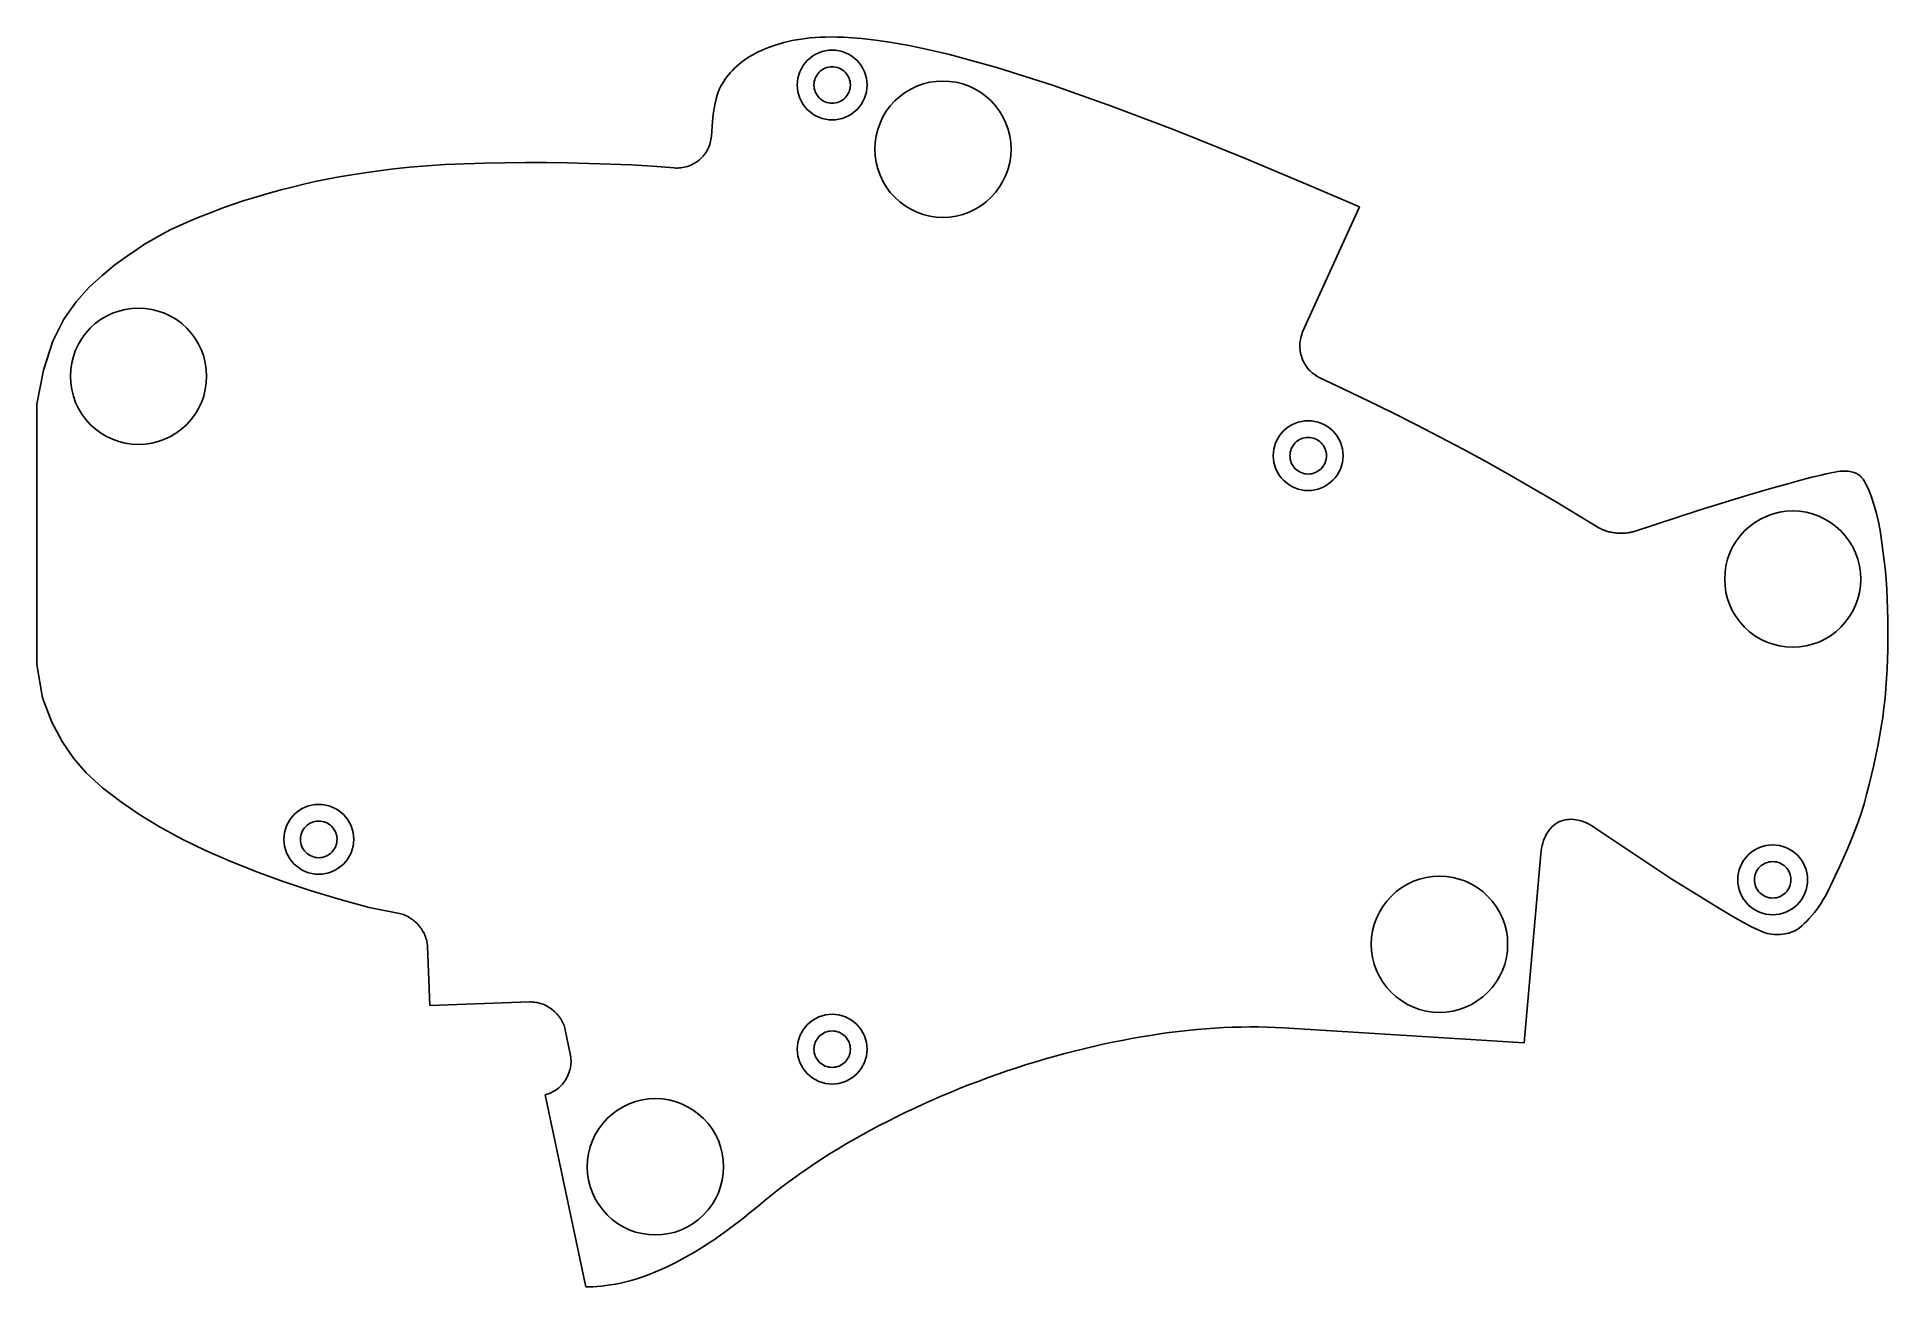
# Model space of a CAD drawing. Extents: x -48 to 64, y -59 to 16.
import ezdxf

# ---------------------------------------------------------------- set-up
doc = ezdxf.new("R2010")
doc.units = 0

msp = doc.modelspace()

# ---------------------------------------------------------------- linework, layer by layer
for p, q in [((-2.65, 15.61, 0), (-2.9, 15.55, 0)), ((-2.65, 15.61, 0), (-2.4, 15.67, 0)), ((-2.4, 15.67, 0), (-2.14, 15.72, 0)), ((-1.87, 15.76, 0), (-2.14, 15.72, 0)), ((-1.87, 15.76, 0), (-1.6, 15.8, 0)), ((-1.6, 15.8, 0), (-1.32, 15.83, 0)), ((-1.32, 15.83, 0), (-1.02, 15.85, 0)), ((-1.02, 15.85, 0), (-0.72, 15.87, 0)), ((-0.4, 15.88, 0), (-0.72, 15.87, 0)), ((-0.4, 15.88, 0), (-0.08, 15.89, 0)), ((0.28, 15.88, 0), (-0.08, 15.89, 0)), ((0.7, 15.87, 0), (0.28, 15.88, 0)), ((0.7, 15.87, 0), (1.22, 15.84, 0)), ((1.76, 15.8, 0), (1.22, 15.84, 0)), ((2.62, 15.7, 0), (1.76, 15.8, 0)), ((2.62, 15.7, 0), (3.58, 15.56, 0)), ((-5.31, 14.48, 0), (-5.15, 14.59, 0)), ((-5.15, 14.59, 0), (-4.99, 14.69, 0)), ((-4.99, 14.69, 0), (-4.81, 14.79, 0)), ((-4.81, 14.79, 0), (-4.63, 14.89, 0)), ((-4.45, 14.99, 0), (-4.63, 14.89, 0)), ((-4.45, 14.99, 0), (-4.25, 15.08, 0)), ((-4.25, 15.08, 0), (-4.04, 15.17, 0)), ((-4.04, 15.17, 0), (-3.83, 15.25, 0)), ((-3.83, 15.25, 0), (-3.6, 15.33, 0)), ((-3.37, 15.41, 0), (-3.6, 15.33, 0)), ((-3.37, 15.41, 0), (-3.14, 15.48, 0)), ((-3.14, 15.48, 0), (-2.9, 15.55, 0)), ((-1.62, 14.33, 0), (-1.49, 14.49, 0)), ((-1.33, 14.62, 0), (-1.49, 14.49, 0)), ((-1.17, 14.75, 0), (-1.33, 14.62, 0)), ((-0.99, 14.85, 0), (-1.17, 14.75, 0)), ((-0.99, 14.85, 0), (-0.8, 14.94, 0)), ((-0.61, 15.01, 0), (-0.8, 14.94, 0)), ((-0.41, 15.06, 0), (-0.61, 15.01, 0)), ((-0.21, 15.09, 0), (-0.41, 15.06, 0)), ((0, 15.1, 0), (-0.21, 15.09, 0)), ((0, 15.1, 0), (0.21, 15.09, 0)), ((0.21, 15.09, 0), (0.41, 15.06, 0)), ((0.61, 15.01, 0), (0.41, 15.06, 0)), ((0.61, 15.01, 0), (0.8, 14.94, 0)), ((0.99, 14.85, 0), (0.8, 14.94, 0)), ((1.17, 14.75, 0), (0.99, 14.85, 0)), ((1.33, 14.62, 0), (1.17, 14.75, 0)), ((1.33, 14.62, 0), (1.49, 14.49, 0)), ((1.62, 14.33, 0), (1.49, 14.49, 0)), ((3.58, 15.56, 0), (4.64, 15.37, 0)), ((5.83, 15.12, 0), (4.64, 15.37, 0)), ((7.06, 14.84, 0), (5.83, 15.12, 0)), ((9.98, 14.04, 0), (7.06, 14.84, 0)), ((-6.43, 13.36, 0), (-6.33, 13.49, 0)), ((-6.33, 13.49, 0), (-6.23, 13.62, 0)), ((-6.23, 13.62, 0), (-6.11, 13.75, 0)), ((-6.11, 13.75, 0), (-5.99, 13.88, 0)), ((-5.99, 13.88, 0), (-5.87, 14.01, 0)), ((-5.87, 14.01, 0), (-5.74, 14.13, 0)), ((-5.74, 14.13, 0), (-5.6, 14.25, 0)), ((-5.46, 14.37, 0), (-5.6, 14.25, 0)), ((-5.46, 14.37, 0), (-5.31, 14.48, 0)), ((-2.09, 13.21, 0), (-2.06, 13.41, 0)), ((-2.01, 13.61, 0), (-2.06, 13.41, 0)), ((-1.94, 13.8, 0), (-2.01, 13.61, 0)), ((-1.85, 13.99), (-1.94, 13.8, 0)), ((-1.85, 13.99), (-1.75, 14.17, 0)), ((-1.62, 14.33, 0), (-1.75, 14.17, 0)), ((-1.02, 13.42, 0), (-1.05, 13.32, 0)), ((-0.97, 13.52, 0), (-1.02, 13.42, 0)), ((-0.97, 13.52, 0), (-0.91, 13.61, 0)), ((-0.85, 13.7, 0), (-0.91, 13.61, 0)), ((-0.78, 13.78, 0), (-0.85, 13.7, 0)), ((-0.7, 13.85, 0), (-0.78, 13.78, 0)), ((-0.61, 13.91, 0), (-0.7, 13.85, 0)), ((-0.52, 13.97, 0), (-0.61, 13.91, 0)), ((-0.52, 13.97, 0), (-0.42, 14.02, 0)), ((-0.32, 14.05, 0), (-0.42, 14.02, 0)), ((-0.32, 14.05, 0), (-0.21, 14.08, 0)), ((-0.11, 14.09, 0), (-0.21, 14.08, 0)), ((-0.11, 14.09, 0), (0, 14.1, 0)), ((0, 14.1, 0), (0.11, 14.09, 0)), ((0.21, 14.08, 0), (0.11, 14.09, 0)), ((0.21, 14.08, 0), (0.32, 14.05, 0)), ((0.42, 14.02, 0), (0.32, 14.05, 0)), ((0.42, 14.02, 0), (0.52, 13.97, 0)), ((0.61, 13.91, 0), (0.52, 13.97, 0)), ((0.7, 13.85, 0), (0.61, 13.91, 0)), ((0.78, 13.78, 0), (0.7, 13.85, 0)), ((0.85, 13.7, 0), (0.78, 13.78, 0)), ((0.91, 13.61, 0), (0.85, 13.7, 0)), ((0.91, 13.61, 0), (0.97, 13.52, 0)), ((1.02, 13.42, 0), (0.97, 13.52, 0)), ((1.05, 13.32, 0), (1.02, 13.42, 0)), ((1.62, 14.33, 0), (1.75, 14.17, 0)), ((1.85, 13.99), (1.75, 14.17, 0)), ((1.94, 13.8, 0), (1.85, 13.99)), ((2.01, 13.61, 0), (1.94, 13.8, 0)), ((2.06, 13.41, 0), (2.01, 13.61, 0)), ((2.09, 13.21, 0), (2.06, 13.41, 0)), ((13.26, 12.99, 0), (9.98, 14.04, 0)), ((-6.98, 12.17, 0), (-6.92, 12.39, 0)), ((-6.92, 12.39, 0), (-6.86, 12.57, 0)), ((-6.86, 12.57, 0), (-6.8, 12.72, 0)), ((-6.8, 12.72, 0), (-6.74, 12.85, 0)), ((-6.74, 12.85, 0), (-6.68, 12.97, 0)), ((-6.68, 12.97, 0), (-6.61, 13.1, 0)), ((-6.52, 13.22, 0), (-6.61, 13.1, 0)), ((-6.52, 13.22, 0), (-6.43, 13.36, 0)), ((-2.09, 13.21, 0), (-2.1, 13, 0)), ((-2.1, 13, 0), (-2.09, 12.79, 0)), ((-2.09, 12.79, 0), (-2.06, 12.59, 0)), ((-2.06, 12.59, 0), (-2.01, 12.39, 0)), ((-2.01, 12.39, 0), (-1.94, 12.2, 0)), ((-1.09, 13.11, 0), (-1.1, 13, 0)), ((-1.1, 13, 0), (-1.09, 12.89, 0)), ((-1.09, 13.11, 0), (-1.08, 13.21, 0)), ((-1.09, 12.89, 0), (-1.08, 12.79, 0)), ((-1.05, 13.32, 0), (-1.08, 13.21, 0)), ((-1.05, 12.68, 0), (-1.08, 12.79, 0)), ((-1.05, 12.68, 0), (-1.02, 12.58, 0)), ((-0.97, 12.48, 0), (-1.02, 12.58, 0)), ((-0.97, 12.48, 0), (-0.91, 12.39, 0)), ((-0.91, 12.39, 0), (-0.85, 12.3, 0)), ((-0.78, 12.22, 0), (-0.85, 12.3, 0)), ((0.78, 12.22, 0), (0.85, 12.3, 0)), ((0.85, 12.3, 0), (0.91, 12.39, 0)), ((0.91, 12.39, 0), (0.97, 12.48, 0)), ((0.97, 12.48, 0), (1.02, 12.58, 0)), ((1.05, 12.68, 0), (1.02, 12.58, 0)), ((1.08, 13.21, 0), (1.05, 13.32, 0)), ((1.05, 12.68, 0), (1.08, 12.79, 0)), ((1.09, 13.11, 0), (1.08, 13.21, 0)), ((1.08, 12.79, 0), (1.09, 12.89, 0)), ((1.1, 13, 0), (1.09, 13.11, 0)), ((1.1, 13, 0), (1.09, 12.89, 0)), ((2.01, 12.39, 0), (1.94, 12.2, 0)), ((2.01, 12.39, 0), (2.06, 12.59, 0)), ((2.06, 12.59, 0), (2.09, 12.79, 0)), ((2.09, 13.21, 0), (2.1, 13, 0)), ((2.1, 13, 0), (2.09, 12.79, 0)), ((4.07, 12.31, 0), (3.77, 12.04, 0)), ((4.39, 12.55, 0), (4.07, 12.31, 0)), ((4.74, 12.76, 0), (4.39, 12.55, 0)), ((5.1, 12.93, 0), (4.74, 12.76, 0)), ((5.48, 13.07, 0), (5.1, 12.93, 0)), ((5.87, 13.17, 0), (5.48, 13.07, 0)), ((6.27, 13.22, 0), (5.87, 13.17, 0)), ((6.67, 13.24, 0), (6.27, 13.22, 0)), ((6.67, 13.24, 0), (7.07, 13.22, 0)), ((7.47, 13.17, 0), (7.07, 13.22, 0)), ((7.86, 13.07, 0), (7.47, 13.17, 0)), ((8.24, 12.93, 0), (7.86, 13.07, 0)), ((8.6, 12.76, 0), (8.24, 12.93, 0)), ((8.95, 12.55, 0), (8.6, 12.76, 0)), ((9.27, 12.31, 0), (8.95, 12.55, 0)), ((9.57, 12.04, 0), (9.27, 12.31, 0)), ((16.82, 11.73, 0), (13.26, 12.99, 0)), ((-7.21, 10.8, 0), (-7.17, 11.23, 0)), ((-7.17, 11.23, 0), (-7.11, 11.59, 0)), ((-7.11, 11.59, 0), (-7.04, 11.9, 0)), ((-6.98, 12.17, 0), (-7.04, 11.9, 0)), ((-1.85, 12.01, 0), (-1.94, 12.2, 0)), ((-1.85, 12.01, 0), (-1.75, 11.83, 0)), ((-1.75, 11.83, 0), (-1.62, 11.67, 0)), ((-1.62, 11.67, 0), (-1.49, 11.51, 0)), ((-1.33, 11.38, 0), (-1.49, 11.51, 0)), ((-1.33, 11.38, 0), (-1.17, 11.25, 0)), ((-1.17, 11.25, 0), (-0.99, 11.15, 0)), ((-0.99, 11.15, 0), (-0.8, 11.06, 0)), ((-0.78, 12.22, 0), (-0.7, 12.15, 0)), ((-0.7, 12.15, 0), (-0.61, 12.09, 0)), ((-0.52, 12.03, 0), (-0.61, 12.09, 0)), ((-0.52, 12.03, 0), (-0.42, 11.98, 0)), ((-0.32, 11.95, 0), (-0.42, 11.98, 0)), ((-0.32, 11.95, 0), (-0.21, 11.92, 0)), ((-0.21, 11.92, 0), (-0.11, 11.91, 0)), ((-0.11, 11.91, 0), (0, 11.9, 0)), ((0.11, 11.91, 0), (0, 11.9, 0)), ((0.11, 11.91, 0), (0.21, 11.92, 0)), ((0.32, 11.95, 0), (0.21, 11.92, 0)), ((0.32, 11.95, 0), (0.42, 11.98, 0)), ((0.52, 12.03, 0), (0.42, 11.98, 0)), ((0.52, 12.03, 0), (0.61, 12.09, 0)), ((0.7, 12.15, 0), (0.61, 12.09, 0)), ((0.7, 12.15, 0), (0.78, 12.22, 0)), ((0.99, 11.15, 0), (0.8, 11.06, 0)), ((0.99, 11.15, 0), (1.17, 11.25, 0)), ((1.33, 11.38, 0), (1.17, 11.25, 0)), ((1.33, 11.38, 0), (1.49, 11.51, 0)), ((1.62, 11.67, 0), (1.49, 11.51, 0)), ((1.62, 11.67, 0), (1.75, 11.83, 0)), ((1.75, 11.83, 0), (1.85, 12.01, 0)), ((1.85, 12.01, 0), (1.94, 12.2, 0)), ((3.26, 11.42, 0), (3.05, 11.08, 0)), ((3.5, 11.75, 0), (3.26, 11.42, 0)), ((3.77, 12.04, 0), (3.5, 11.75, 0)), ((9.84, 11.75, 0), (9.57, 12.04, 0)), ((10.08, 11.42, 0), (9.84, 11.75, 0)), ((10.28, 11.08, 0), (10.08, 11.42, 0)), ((16.82, 11.73, 0), (20.65, 10.28, 0)), ((-7.27, 9.93, 0), (-7.21, 10.8, 0)), ((-0.61, 10.99, 0), (-0.8, 11.06, 0)), ((-0.61, 10.99, 0), (-0.41, 10.94, 0)), ((-0.41, 10.94, 0), (-0.21, 10.91, 0)), ((-0.21, 10.91, 0), (0, 10.9, 0)), ((0, 10.9, 0), (0.21, 10.91, 0)), ((0.21, 10.91, 0), (0.41, 10.94, 0)), ((0.41, 10.94, 0), (0.61, 10.99, 0)), ((0.61, 10.99, 0), (0.8, 11.06, 0)), ((2.75, 10.33, 0), (2.65, 9.94, 0)), ((2.88, 10.71, 0), (2.75, 10.33, 0)), ((3.05, 11.08, 0), (2.88, 10.71, 0)), ((10.46, 10.71, 0), (10.28, 11.08, 0)), ((10.59, 10.33, 0), (10.46, 10.71, 0)), ((10.69, 9.94, 0), (10.59, 10.33, 0)), ((24.77, 8.62, 0), (20.65, 10.28, 0)), ((-7.59, 8.96, 0), (-7.65, 8.88, 0)), ((-7.54, 9.05), (-7.59, 8.96, 0)), ((-7.49, 9.14, 0), (-7.54, 9.05)), ((-7.44, 9.23, 0), (-7.49, 9.14, 0)), ((-7.41, 9.33, 0), (-7.44, 9.23, 0)), ((-7.37, 9.43, 0), (-7.41, 9.33, 0)), ((-7.37, 9.43, 0), (-7.34, 9.52, 0)), ((-7.32, 9.62, 0), (-7.34, 9.52, 0)), ((-7.3, 9.72), (-7.32, 9.62, 0)), ((-7.28, 9.83, 0), (-7.3, 9.72)), ((-7.27, 9.93, 0), (-7.28, 9.83, 0)), ((2.59, 9.55, 0), (2.57, 9.14, 0)), ((2.57, 9.14, 0), (2.59, 8.74, 0)), ((2.65, 9.94, 0), (2.59, 9.55, 0)), ((10.75, 9.55, 0), (10.69, 9.94, 0)), ((10.77, 9.14, 0), (10.75, 9.55, 0)), ((10.75, 8.74, 0), (10.77, 9.14, 0)), ((-27.28, 7.84, 0), (-28.12, 7.72, 0)), ((-26.38, 7.95, 0), (-27.28, 7.84, 0)), ((-25.42, 8.05, 0), (-26.38, 7.95, 0)), ((-24.4, 8.14, 0), (-25.42, 8.05, 0)), ((-23.29, 8.21, 0), (-24.4, 8.14, 0)), ((-23.29, 8.21, 0), (-22.13, 8.26, 0)), ((-22.13, 8.26, 0), (-20.92, 8.29, 0)), ((-19.7, 8.32, 0), (-20.92, 8.29, 0)), ((-18.46, 8.33, 0), (-19.7, 8.32, 0)), ((-17.2, 8.33, 0), (-18.46, 8.33, 0)), ((-17.2, 8.33, 0), (-15.93, 8.31, 0)), ((-15.93, 8.31, 0), (-14.65, 8.28, 0)), ((-14.65, 8.28, 0), (-13.37, 8.24, 0)), ((-13.37, 8.24, 0), (-12.08, 8.19, 0)), ((-10.81, 8.12, 0), (-12.08, 8.19, 0)), ((-9.51, 8.01, 0), (-10.81, 8.12, 0)), ((-9.41, 8, 0), (-9.51, 8.01, 0)), ((-9.31, 8, 0), (-9.41, 8, 0)), ((-9.21, 8.01, 0), (-9.31, 8, 0)), ((-9.21, 8.01, 0), (-9.1, 8.02, 0)), ((-9, 8.03, 0), (-9.1, 8.02, 0)), ((-8.9, 8.05, 0), (-9, 8.03, 0)), ((-8.8, 8.07, 0), (-8.9, 8.05, 0)), ((-8.7, 8.1, 0), (-8.8, 8.07, 0)), ((-8.61, 8.14, 0), (-8.7, 8.1, 0)), ((-8.51, 8.17, 0), (-8.61, 8.14, 0)), ((-8.42, 8.22, 0), (-8.51, 8.17, 0)), ((-8.42, 8.22, 0), (-8.33, 8.27, 0)), ((-8.24, 8.32, 0), (-8.33, 8.27, 0)), ((-8.15, 8.37, 0), (-8.24, 8.32, 0)), ((-8.07, 8.43, 0), (-8.15, 8.37, 0)), ((-7.99, 8.5, 0), (-8.07, 8.43, 0)), ((-7.91, 8.57, 0), (-7.99, 8.5, 0)), ((-7.84, 8.64, 0), (-7.91, 8.57, 0)), ((-7.77, 8.72, 0), (-7.84, 8.64, 0)), ((-7.77, 8.72, 0), (-7.71, 8.79)), ((-7.65, 8.88, 0), (-7.71, 8.79)), ((2.59, 8.74, 0), (2.65, 8.34, 0)), ((2.65, 8.34, 0), (2.75, 7.95, 0)), ((2.75, 7.95, 0), (2.88, 7.58, 0)), ((10.46, 7.58, 0), (10.59, 7.95, 0)), ((10.59, 7.95, 0), (10.69, 8.34, 0)), ((10.69, 8.34, 0), (10.75, 8.74, 0)), ((29.12, 6.8, 0), (24.77, 8.62, 0)), ((-33.24, 6.67, 0), (-32.51, 6.86, 0)), ((-32.51, 6.86, 0), (-31.8, 7.04, 0)), ((-31.11, 7.2, 0), (-31.8, 7.04, 0)), ((-30.41, 7.34, 0), (-31.11, 7.2, 0)), ((-29.67, 7.47, 0), (-30.41, 7.34, 0)), ((-29.67, 7.47, 0), (-28.91, 7.6, 0)), ((-28.91, 7.6, 0), (-28.12, 7.72, 0)), ((2.88, 7.58, 0), (3.05, 7.21, 0)), ((3.05, 7.21, 0), (3.26, 6.87, 0)), ((3.26, 6.87, 0), (3.5, 6.54, 0)), ((9.84, 6.54, 0), (10.08, 6.87, 0)), ((10.08, 6.87, 0), (10.28, 7.21, 0)), ((10.28, 7.21, 0), (10.46, 7.58, 0)), ((29.12, 6.8, 0), (31.74, 5.67, 0)), ((-36.77, 5.57, 0), (-37.42, 5.32, 0)), ((-36.77, 5.57, 0), (-36.09, 5.82, 0)), ((-36.09, 5.82, 0), (-35.4, 6.05, 0)), ((-34.69, 6.25, 0), (-35.4, 6.05, 0)), ((-33.96, 6.47, 0), (-34.69, 6.25, 0)), ((-33.96, 6.47, 0), (-33.24, 6.67, 0)), ((3.5, 6.54, 0), (3.77, 6.25, 0)), ((3.77, 6.25, 0), (4.07, 5.98, 0)), ((4.07, 5.98, 0), (4.39, 5.74, 0)), ((4.39, 5.74, 0), (4.74, 5.53, 0)), ((8.6, 5.53, 0), (8.95, 5.74, 0)), ((8.95, 5.74, 0), (9.27, 5.98, 0)), ((9.27, 5.98, 0), (9.57, 6.25, 0)), ((9.57, 6.25, 0), (9.84, 6.54, 0)), ((28.33, -1.81, 0), (31.74, 5.67, 0)), ((-39.8, 4.3, 0), (-39.27, 4.55, 0)), ((-38.68, 4.81, 0), (-39.27, 4.55, 0)), ((-38.06, 5.07, 0), (-38.68, 4.81, 0)), ((-37.42, 5.32, 0), (-38.06, 5.07, 0)), ((4.74, 5.53, 0), (5.1, 5.36, 0)), ((5.1, 5.36, 0), (5.48, 5.22, 0)), ((5.48, 5.22, 0), (5.87, 5.12, 0)), ((5.87, 5.12, 0), (6.27, 5.06, 0)), ((6.27, 5.06, 0), (6.67, 5.04, 0)), ((6.67, 5.04, 0), (7.07, 5.06, 0)), ((7.07, 5.06, 0), (7.47, 5.12, 0)), ((7.47, 5.12, 0), (7.86, 5.22, 0)), ((7.86, 5.22, 0), (8.24, 5.36, 0)), ((8.24, 5.36, 0), (8.6, 5.53, 0)), ((-41.94, 3.05, 0), (-41.38, 3.42, 0)), ((-40.85, 3.73, 0), (-41.38, 3.42, 0)), ((-40.85, 3.73, 0), (-40.32, 4.03)), ((-40.32, 4.03), (-39.8, 4.3, 0)), ((-42.56, 2.62, 0), (-43.17, 2.18, 0)), ((-42.56, 2.62, 0), (-41.94, 3.05, 0)), ((-43.93, 1.54, 0), (-44.72, 0.83, 0)), ((-43.17, 2.18, 0), (-43.93, 1.54, 0)), ((-44.72, 0.83, 0), (-45.5, -0.05, 0)), ((-46.91, -2.4, 0), (-46.25, -1.09, 0)), ((-46.25, -1.09, 0), (-45.5, -0.05, 0)), ((-44.03, -1.11, 0), (-44.35, -1.35, 0)), ((-43.68, -0.9, 0), (-44.03, -1.11, 0)), ((-43.32, -0.73, 0), (-43.68, -0.9, 0)), ((-42.94, -0.6, 0), (-43.32, -0.73, 0)), ((-42.55, -0.5, 0), (-42.94, -0.6, 0)), ((-42.15, -0.44, 0), (-42.55, -0.5, 0)), ((-41.75, -0.42, 0), (-42.15, -0.44, 0)), ((-41.75, -0.42, 0), (-41.35, -0.44, 0)), ((-40.95, -0.5, 0), (-41.35, -0.44, 0)), ((-40.56, -0.6, 0), (-40.95, -0.5, 0)), ((-40.18, -0.73, 0), (-40.56, -0.6, 0)), ((-39.82, -0.9, 0), (-40.18, -0.73, 0)), ((-39.47, -1.11, 0), (-39.82, -0.9, 0)), ((-39.15, -1.35, 0), (-39.47, -1.11, 0)), ((-44.92, -1.92, 0), (-45.16, -2.24, 0)), ((-44.65, -1.62, 0), (-44.92, -1.92, 0)), ((-44.35, -1.35, 0), (-44.65, -1.62, 0)), ((-38.85, -1.62, 0), (-39.15, -1.35, 0)), ((-38.58, -1.92, 0), (-38.85, -1.62, 0)), ((-38.34, -2.24, 0), (-38.58, -1.92, 0)), ((28.18, -2.3, 0), (28.2, -2.2, 0)), ((28.2, -2.2, 0), (28.23, -2.1, 0)), ((28.23, -2.1, 0), (28.26, -2, 0)), ((28.29, -1.9, 0), (28.26, -2, 0)), ((28.33, -1.81, 0), (28.29, -1.9, 0)), ((-46.91, -2.4, 0), (-47.47, -4.15, 0)), ((-45.67, -3.33, 0), (-45.77, -3.72, 0)), ((-45.54, -2.95, 0), (-45.67, -3.33, 0)), ((-45.36, -2.59, 0), (-45.54, -2.95, 0)), ((-45.16, -2.24, 0), (-45.36, -2.59, 0)), ((-38.13, -2.59, 0), (-38.34, -2.24, 0)), ((-37.96, -2.95, 0), (-38.13, -2.59, 0)), ((-37.82, -3.33, 0), (-37.96, -2.95, 0)), ((-37.73, -3.72, 0), (-37.82, -3.33, 0)), ((28.14, -2.61, 0), (28.15, -2.5, 0)), ((28.14, -2.61, 0), (28.14, -2.71, 0)), ((28.15, -2.81, 0), (28.14, -2.71, 0)), ((28.15, -2.5, 0), (28.16, -2.4, 0)), ((28.16, -2.92, 0), (28.15, -2.81, 0)), ((28.16, -2.4, 0), (28.18, -2.3, 0)), ((28.17, -3.02, 0), (28.16, -2.92, 0)), ((28.19, -3.12, 0), (28.17, -3.02, 0)), ((28.21, -3.22, 0), (28.19, -3.12, 0)), ((28.24, -3.32, 0), (28.21, -3.22, 0)), ((28.27, -3.42, 0), (28.24, -3.32, 0)), ((-47.47, -4.15, 0), (-47.86, -6.2, 0)), ((-45.83, -4.12, 0), (-45.85, -4.52, 0)), ((-45.77, -3.72, 0), (-45.83, -4.12, 0)), ((-37.67, -4.12, 0), (-37.73, -3.72, 0)), ((-37.65, -4.52, 0), (-37.67, -4.12, 0)), ((28.27, -3.42, 0), (28.31, -3.52, 0)), ((28.35, -3.61, 0), (28.31, -3.52, 0)), ((28.4, -3.7, 0), (28.35, -3.61, 0)), ((28.45, -3.79, 0), (28.4, -3.7, 0)), ((28.51, -3.88, 0), (28.45, -3.79, 0)), ((28.57, -3.97, 0), (28.51, -3.88, 0)), ((28.63, -4.05, 0), (28.57, -3.97, 0)), ((28.7, -4.13, 0), (28.63, -4.05, 0)), ((28.7, -4.13, 0), (28.77, -4.2, 0)), ((28.85, -4.27, 0), (28.77, -4.2, 0)), ((28.92, -4.34, 0), (28.85, -4.27, 0)), ((29.01, -4.4, 0), (28.92, -4.34, 0)), ((29.09, -4.46, 0), (29.01, -4.4, 0)), ((-45.85, -4.52, 0), (-45.83, -4.92, 0)), ((-45.83, -4.92, 0), (-45.77, -5.32, 0)), ((-45.77, -5.32, 0), (-45.67, -5.71, 0)), ((-37.82, -5.71, 0), (-37.73, -5.32, 0)), ((-37.73, -5.32, 0), (-37.67, -4.92, 0)), ((-37.67, -4.92, 0), (-37.65, -4.52, 0)), ((29.18, -4.52, 0), (29.09, -4.46, 0)), ((29.27, -4.57, 0), (29.18, -4.52, 0)), ((29.27, -4.57, 0), (29.36, -4.62, 0)), ((30.8, -5.3, 0), (29.36, -4.62, 0)), ((32.26, -6, 0), (30.8, -5.3, 0)), ((-47.86, -6.2, 0), (-47.86, -21.86, 0)), ((-45.67, -5.71, 0), (-45.54, -6.09, 0)), ((-45.54, -6.09, 0), (-45.36, -6.45, 0)), ((-45.36, -6.45, 0), (-45.16, -6.8, 0)), ((-38.34, -6.8, 0), (-38.13, -6.45, 0)), ((-38.13, -6.45, 0), (-37.96, -6.09, 0)), ((-37.96, -6.09, 0), (-37.82, -5.71, 0)), ((33.71, -6.71, 0), (32.26, -6, 0)), ((-45.16, -6.8, 0), (-44.92, -7.12, 0)), ((-44.92, -7.12, 0), (-44.65, -7.42, 0)), ((-44.65, -7.42, 0), (-44.35, -7.69, 0)), ((-44.35, -7.69, 0), (-44.03, -7.93, 0)), ((-39.47, -7.93, 0), (-39.15, -7.69, 0)), ((-39.15, -7.69, 0), (-38.85, -7.42, 0)), ((-38.85, -7.42, 0), (-38.58, -7.12, 0)), ((-38.58, -7.12, 0), (-38.34, -6.8, 0)), ((27.32, -7.67, 0), (27.16, -7.81, 0)), ((27.48, -7.55, 0), (27.32, -7.67, 0)), ((27.66, -7.44, 0), (27.48, -7.55, 0)), ((27.66, -7.44, 0), (27.85, -7.36, 0)), ((28.04, -7.29, 0), (27.85, -7.36, 0)), ((28.24, -7.24, 0), (28.04, -7.29, 0)), ((28.44, -7.21, 0), (28.24, -7.24, 0)), ((28.65, -7.2, 0), (28.44, -7.21, 0)), ((28.65, -7.2, 0), (28.86, -7.21, 0)), ((28.86, -7.21, 0), (29.06, -7.24, 0)), ((29.26, -7.29, 0), (29.06, -7.24, 0)), ((29.26, -7.29, 0), (29.45, -7.36, 0)), ((29.64, -7.44, 0), (29.45, -7.36, 0)), ((29.82, -7.55, 0), (29.64, -7.44, 0)), ((29.98, -7.67, 0), (29.82, -7.55, 0)), ((29.98, -7.67, 0), (30.14, -7.81, 0)), ((35.14, -7.42, 0), (33.71, -6.71, 0)), ((35.14, -7.42, 0), (36.56, -8.16, 0)), ((-44.03, -7.93, 0), (-43.68, -8.14, 0)), ((-43.68, -8.14, 0), (-43.32, -8.31, 0)), ((-43.32, -8.31, 0), (-42.94, -8.44, 0)), ((-42.94, -8.44, 0), (-42.55, -8.54, 0)), ((-42.55, -8.54, 0), (-42.15, -8.6, 0)), ((-42.15, -8.6, 0), (-41.75, -8.62, 0)), ((-41.75, -8.62, 0), (-41.35, -8.6, 0)), ((-41.35, -8.6, 0), (-40.95, -8.54, 0)), ((-40.95, -8.54, 0), (-40.56, -8.44, 0)), ((-40.56, -8.44, 0), (-40.18, -8.31, 0)), ((-40.18, -8.31, 0), (-39.82, -8.14, 0)), ((-39.82, -8.14, 0), (-39.47, -7.93, 0)), ((26.56, -9.09, 0), (26.59, -8.89, 0)), ((26.64, -8.69, 0), (26.59, -8.89, 0)), ((26.71, -8.49, 0), (26.64, -8.69, 0)), ((26.8, -8.31, 0), (26.71, -8.49, 0)), ((26.8, -8.31, 0), (26.9, -8.13, 0)), ((27.03, -7.96, 0), (26.9, -8.13, 0)), ((27.03, -7.96, 0), (27.16, -7.81, 0)), ((27.63, -8.88, 0), (27.6, -8.98, 0)), ((27.68, -8.78, 0), (27.63, -8.88, 0)), ((27.68, -8.78, 0), (27.74, -8.69, 0)), ((27.8, -8.6, 0), (27.74, -8.69, 0)), ((27.87, -8.52, 0), (27.8, -8.6, 0)), ((27.95, -8.45, 0), (27.87, -8.52, 0)), ((28.04, -8.38, 0), (27.95, -8.45, 0)), ((28.13, -8.33, 0), (28.04, -8.38, 0)), ((28.13, -8.33, 0), (28.23, -8.28, 0)), ((28.33, -8.24, 0), (28.23, -8.28, 0)), ((28.33, -8.24, 0), (28.44, -8.22, 0)), ((28.54, -8.2, 0), (28.44, -8.22, 0)), ((28.54, -8.2, 0), (28.65, -8.2, 0)), ((28.65, -8.2, 0), (28.76, -8.2, 0)), ((28.87, -8.22, 0), (28.76, -8.2, 0)), ((28.87, -8.22, 0), (28.97, -8.24, 0)), ((29.07, -8.28, 0), (28.97, -8.24, 0)), ((29.07, -8.28, 0), (29.17, -8.33, 0)), ((29.26, -8.38, 0), (29.17, -8.33, 0)), ((29.35, -8.45, 0), (29.26, -8.38, 0)), ((29.43, -8.52, 0), (29.35, -8.45, 0)), ((29.5, -8.6, 0), (29.43, -8.52, 0)), ((29.57, -8.69, 0), (29.5, -8.6, 0)), ((29.57, -8.69, 0), (29.62, -8.78, 0)), ((29.67, -8.88, 0), (29.62, -8.78, 0)), ((29.7, -8.98, 0), (29.67, -8.88, 0)), ((30.28, -7.96, 0), (30.14, -7.81, 0)), ((30.28, -7.96, 0), (30.4, -8.13, 0)), ((30.5, -8.31, 0), (30.4, -8.13, 0)), ((30.59, -8.49, 0), (30.5, -8.31, 0)), ((30.66, -8.69, 0), (30.59, -8.49, 0)), ((30.71, -8.89, 0), (30.66, -8.69, 0)), ((30.74, -9.09, 0), (30.71, -8.89, 0)), ((37.97, -8.91, 0), (36.56, -8.16, 0)), ((39.38, -9.67, 0), (37.97, -8.91, 0)), ((26.56, -9.09, 0), (26.55, -9.3, 0)), ((26.55, -9.3, 0), (26.56, -9.5, 0)), ((26.56, -9.5, 0), (26.59, -9.71, 0)), ((26.59, -9.71, 0), (26.64, -9.91, 0)), ((26.64, -9.91, 0), (26.71, -10.1, 0)), ((27.56, -9.19, 0), (27.55, -9.3, 0)), ((27.55, -9.3, 0), (27.56, -9.41, 0)), ((27.56, -9.19, 0), (27.57, -9.08, 0)), ((27.56, -9.41, 0), (27.57, -9.51, 0)), ((27.6, -8.98, 0), (27.57, -9.08, 0)), ((27.6, -9.62, 0), (27.57, -9.51, 0)), ((27.6, -9.62, 0), (27.63, -9.72, 0)), ((27.68, -9.82, 0), (27.63, -9.72, 0)), ((27.68, -9.82, 0), (27.74, -9.91, 0)), ((27.74, -9.91, 0), (27.8, -10, 0)), ((27.87, -10.08, 0), (27.8, -10, 0)), ((29.43, -10.08, 0), (29.5, -10, 0)), ((29.5, -10, 0), (29.57, -9.91, 0)), ((29.57, -9.91, 0), (29.62, -9.82, 0)), ((29.62, -9.82, 0), (29.67, -9.72, 0)), ((29.7, -9.62, 0), (29.67, -9.72, 0)), ((29.73, -9.08, 0), (29.7, -8.98, 0)), ((29.7, -9.62, 0), (29.73, -9.51, 0)), ((29.75, -9.19, 0), (29.73, -9.08, 0)), ((29.73, -9.51, 0), (29.75, -9.41, 0)), ((29.75, -9.3, 0), (29.75, -9.19, 0)), ((29.75, -9.3, 0), (29.75, -9.41, 0)), ((30.66, -9.91, 0), (30.59, -10.1, 0)), ((30.66, -9.91, 0), (30.71, -9.71, 0)), ((30.71, -9.71, 0), (30.74, -9.5, 0)), ((30.74, -9.09, 0), (30.75, -9.3, 0)), ((30.75, -9.3, 0), (30.74, -9.5, 0)), ((40.77, -10.45, 0), (39.38, -9.67, 0)), ((26.8, -10.29, 0), (26.71, -10.1, 0)), ((26.8, -10.29, 0), (26.9, -10.47, 0)), ((26.9, -10.47, 0), (27.03, -10.63, 0)), ((27.03, -10.63, 0), (27.16, -10.78, 0)), ((27.32, -10.92, 0), (27.16, -10.78, 0)), ((27.32, -10.92, 0), (27.48, -11.04, 0)), ((27.48, -11.04, 0), (27.66, -11.15, 0)), ((27.87, -10.08, 0), (27.95, -10.15, 0)), ((27.95, -10.15, 0), (28.04, -10.21, 0)), ((28.13, -10.27, 0), (28.04, -10.21, 0)), ((28.13, -10.27, 0), (28.23, -10.31, 0)), ((28.33, -10.35, 0), (28.23, -10.31, 0)), ((28.33, -10.35, 0), (28.44, -10.38, 0)), ((28.44, -10.38, 0), (28.54, -10.39, 0)), ((28.54, -10.39, 0), (28.65, -10.4, 0)), ((28.76, -10.39, 0), (28.65, -10.4, 0)), ((28.76, -10.39, 0), (28.87, -10.38, 0)), ((28.97, -10.35, 0), (28.87, -10.38, 0)), ((28.97, -10.35, 0), (29.07, -10.31, 0)), ((29.17, -10.27, 0), (29.07, -10.31, 0)), ((29.17, -10.27, 0), (29.26, -10.21, 0)), ((29.35, -10.15, 0), (29.26, -10.21, 0)), ((29.35, -10.15, 0), (29.43, -10.08, 0)), ((29.64, -11.15, 0), (29.82, -11.04, 0)), ((29.98, -10.92, 0), (29.82, -11.04, 0)), ((29.98, -10.92, 0), (30.14, -10.78, 0)), ((30.28, -10.63, 0), (30.14, -10.78, 0)), ((30.28, -10.63, 0), (30.4, -10.47, 0)), ((30.4, -10.47, 0), (30.5, -10.29, 0)), ((30.5, -10.29, 0), (30.59, -10.1, 0)), ((42.16, -11.25, 0), (40.77, -10.45, 0)), ((56.41, -11.3, 0), (57.52, -10.99, 0)), ((57.52, -10.99, 0), (58.36, -10.76, 0)), ((58.36, -10.76, 0), (58.97, -10.6, 0)), ((58.97, -10.6, 0), (59.44, -10.48, 0)), ((59.82, -10.39, 0), (59.44, -10.48, 0)), ((59.82, -10.39, 0), (60.12, -10.33, 0)), ((60.12, -10.33, 0), (60.35, -10.28, 0)), ((60.35, -10.28, 0), (60.54, -10.25, 0)), ((60.54, -10.25, 0), (60.68, -10.23, 0)), ((60.68, -10.23, 0), (60.79, -10.22, 0)), ((60.89, -10.22, 0), (60.79, -10.22, 0)), ((60.89, -10.22, 0), (60.98, -10.22, 0)), ((60.98, -10.22, 0), (61.06, -10.23, 0)), ((61.06, -10.23, 0), (61.15, -10.23, 0)), ((61.15, -10.23, 0), (61.25, -10.25, 0)), ((61.25, -10.25, 0), (61.34, -10.26, 0)), ((61.34, -10.26, 0), (61.44, -10.28, 0)), ((61.51, -10.3, 0), (61.44, -10.28, 0)), ((61.55, -10.32, 0), (61.51, -10.3, 0)), ((61.55, -10.32, 0), (61.62, -10.35, 0)), ((61.68, -10.37, 0), (61.62, -10.35, 0)), ((61.68, -10.37, 0), (61.72, -10.4, 0)), ((61.72, -10.4, 0), (61.76, -10.43, 0)), ((61.81, -10.46, 0), (61.76, -10.43, 0)), ((61.87, -10.51, 0), (61.81, -10.46, 0)), ((61.87, -10.51, 0), (61.94, -10.59, 0)), ((61.94, -10.59, 0), (62.01, -10.67, 0)), ((62.01, -10.67, 0), (62.05, -10.71, 0)), ((62.05, -10.71, 0), (62.11, -10.82, 0)), ((62.22, -11.01, 0), (62.11, -10.82, 0)), ((62.32, -11.2, 0), (62.22, -11.01, 0)), ((27.66, -11.15, 0), (27.85, -11.24, 0)), ((28.04, -11.31, 0), (27.85, -11.24, 0)), ((28.04, -11.31, 0), (28.24, -11.36, 0)), ((28.24, -11.36, 0), (28.44, -11.39, 0)), ((28.44, -11.39, 0), (28.65, -11.4, 0)), ((28.65, -11.4, 0), (28.86, -11.39, 0)), ((28.86, -11.39, 0), (29.06, -11.36, 0)), ((29.06, -11.36, 0), (29.26, -11.31, 0)), ((29.26, -11.31, 0), (29.45, -11.24, 0)), ((29.64, -11.15, 0), (29.45, -11.24, 0)), ((42.16, -11.25, 0), (43.54, -12.06, 0)), ((43.54, -12.06, 0), (44.92, -12.89, 0)), ((52.19, -12.58, 0), (55.12, -11.67, 0)), ((56.41, -11.3, 0), (55.12, -11.67, 0)), ((62.32, -11.2, 0), (62.41, -11.42, 0)), ((62.54, -11.73, 0), (62.41, -11.42, 0)), ((62.7, -12.24, 0), (62.54, -11.73, 0)), ((62.86, -12.77, 0), (62.7, -12.24, 0)), ((46.14, -13.63, 0), (44.92, -12.89, 0)), ((48.21, -13.87, 0), (52.19, -12.58, 0)), ((55.54, -13.31, 0), (55.21, -13.55, 0)), ((55.88, -13.11, 0), (55.54, -13.31, 0)), ((56.25, -12.93, 0), (55.88, -13.11, 0)), ((56.63, -12.8, 0), (56.25, -12.93, 0)), ((57.02, -12.7, 0), (56.63, -12.8, 0)), ((57.41, -12.64, 0), (57.02, -12.7, 0)), ((57.82, -12.62, 0), (57.41, -12.64, 0)), ((57.82, -12.62, 0), (58.22, -12.64, 0)), ((58.62, -12.7, 0), (58.22, -12.64, 0)), ((59.01, -12.8, 0), (58.62, -12.7, 0)), ((59.38, -12.93, 0), (59.01, -12.8, 0)), ((59.75, -13.11, 0), (59.38, -12.93, 0)), ((60.09, -13.31, 0), (59.75, -13.11, 0)), ((60.42, -13.55, 0), (60.09, -13.31, 0)), ((62.98, -13.27, 0), (62.86, -12.77, 0)), ((62.98, -13.27, 0), (63.07, -13.8, 0)), ((46.14, -13.63, 0), (46.19, -13.66, 0)), ((46.19, -13.66, 0), (46.24, -13.68, 0)), ((46.3, -13.71, 0), (46.24, -13.68, 0)), ((46.35, -13.74, 0), (46.3, -13.71, 0)), ((46.41, -13.76, 0), (46.35, -13.74, 0)), ((46.47, -13.78, 0), (46.41, -13.76, 0)), ((46.54, -13.81, 0), (46.47, -13.78, 0)), ((46.6, -13.83, 0), (46.54, -13.81, 0)), ((46.67, -13.85, 0), (46.6, -13.83, 0)), ((46.67, -13.85, 0), (46.73, -13.87, 0)), ((46.8, -13.88, 0), (46.73, -13.87, 0)), ((46.87, -13.9, 0), (46.8, -13.88, 0)), ((46.94, -13.91, 0), (46.87, -13.9, 0)), ((47.01, -13.92, 0), (46.94, -13.91, 0)), ((47.08, -13.93, 0), (47.01, -13.92, 0)), ((47.15, -13.94, 0), (47.08, -13.93, 0)), ((47.22, -13.95, 0), (47.15, -13.94, 0)), ((47.22, -13.95, 0), (47.29, -13.96, 0)), ((47.36, -13.96, 0), (47.29, -13.96, 0)), ((47.44, -13.96, 0), (47.36, -13.96, 0)), ((47.51, -13.96, 0), (47.44, -13.96, 0)), ((47.58, -13.96), (47.51, -13.96, 0)), ((47.65, -13.96, 0), (47.58, -13.96)), ((47.71, -13.96, 0), (47.65, -13.96, 0)), ((47.78, -13.95, 0), (47.71, -13.96, 0)), ((47.78, -13.95, 0), (47.85, -13.94, 0)), ((47.91, -13.94, 0), (47.85, -13.94, 0)), ((47.97, -13.92, 0), (47.91, -13.94, 0)), ((48.04, -13.91, 0), (47.97, -13.92, 0)), ((48.1, -13.9, 0), (48.04, -13.91, 0)), ((48.15, -13.88, 0), (48.1, -13.9, 0)), ((48.21, -13.87, 0), (48.15, -13.88, 0)), ((54.41, -14.44, 0), (54.2, -14.79, 0)), ((54.65, -14.12, 0), (54.41, -14.44, 0)), ((54.92, -13.82, 0), (54.65, -14.12, 0)), ((55.21, -13.55, 0), (54.92, -13.82, 0)), ((60.71, -13.82, 0), (60.42, -13.55, 0)), ((60.98, -14.12, 0), (60.71, -13.82, 0)), ((61.22, -14.44, 0), (60.98, -14.12, 0)), ((61.43, -14.79, 0), (61.22, -14.44, 0)), ((63.07, -13.8, 0), (63.16, -14.38, 0)), ((63.24, -15, 0), (63.16, -14.38, 0)), ((53.89, -15.53, 0), (53.79, -15.92, 0)), ((54.03, -15.15, 0), (53.89, -15.53, 0)), ((54.2, -14.79, 0), (54.03, -15.15, 0)), ((61.6, -15.15, 0), (61.43, -14.79, 0)), ((61.74, -15.53, 0), (61.6, -15.15, 0)), ((61.84, -15.92, 0), (61.74, -15.53, 0)), ((63.24, -15, 0), (63.32, -15.6, 0)), ((53.74, -16.32, 0), (53.72, -16.72, 0)), ((53.79, -15.92, 0), (53.74, -16.32, 0)), ((61.9, -16.32, 0), (61.84, -15.92, 0)), ((61.92, -16.72, 0), (61.9, -16.32, 0)), ((63.32, -15.6, 0), (63.4, -16.25, 0)), ((63.45, -16.76, 0), (63.4, -16.25, 0)), ((53.72, -16.72, 0), (53.74, -17.12, 0)), ((53.74, -17.12, 0), (53.79, -17.52, 0)), ((53.79, -17.52, 0), (53.89, -17.91, 0)), ((61.74, -17.91, 0), (61.84, -17.52, 0)), ((61.84, -17.52, 0), (61.9, -17.12, 0)), ((61.9, -17.12, 0), (61.92, -16.72, 0)), ((63.48, -17.33, 0), (63.45, -16.76, 0)), ((63.48, -17.33, 0), (63.5, -17.93, 0)), ((53.89, -17.91, 0), (54.03, -18.29, 0)), ((54.03, -18.29, 0), (54.2, -18.65, 0)), ((54.2, -18.65, 0), (54.41, -19, 0)), ((61.22, -19, 0), (61.43, -18.65, 0)), ((61.43, -18.65, 0), (61.6, -18.29, 0)), ((61.6, -18.29, 0), (61.74, -17.91, 0)), ((63.52, -18.54, 0), (63.5, -17.93, 0)), ((63.54, -19.15, 0), (63.52, -18.54, 0)), ((54.41, -19, 0), (54.65, -19.32, 0)), ((54.65, -19.32, 0), (54.92, -19.62, 0)), ((54.92, -19.62, 0), (55.21, -19.89, 0)), ((55.21, -19.89, 0), (55.54, -20.13, 0)), ((60.09, -20.13, 0), (60.42, -19.89, 0)), ((60.42, -19.89, 0), (60.71, -19.62, 0)), ((60.71, -19.62, 0), (60.98, -19.32, 0)), ((60.98, -19.32, 0), (61.22, -19, 0)), ((63.55, -19.75, 0), (63.54, -19.15, 0)), ((63.55, -20.35, 0), (63.55, -19.75, 0)), ((55.54, -20.13, 0), (55.88, -20.34, 0)), ((55.88, -20.34, 0), (56.25, -20.51, 0)), ((56.25, -20.51, 0), (56.63, -20.64, 0)), ((56.63, -20.64, 0), (57.02, -20.74, 0)), ((57.02, -20.74, 0), (57.41, -20.8, 0)), ((57.41, -20.8, 0), (57.82, -20.82, 0)), ((57.82, -20.82, 0), (58.22, -20.8, 0)), ((58.22, -20.8, 0), (58.62, -20.74, 0)), ((58.62, -20.74, 0), (59.01, -20.64, 0)), ((59.01, -20.64, 0), (59.38, -20.51, 0)), ((59.38, -20.51, 0), (59.75, -20.34, 0)), ((59.75, -20.34, 0), (60.09, -20.13, 0)), ((63.53, -21.54, 0), (63.54, -20.95, 0)), ((63.54, -20.95, 0), (63.55, -20.35, 0)), ((-47.53, -23.87, 0), (-47.86, -21.86, 0)), ((63.47, -22.71, 0), (63.5, -22.13, 0)), ((63.5, -22.13, 0), (63.53, -21.54, 0)), ((63.37, -23.88, 0), (63.43, -23.3, 0)), ((63.47, -22.71, 0), (63.43, -23.3, 0)), ((-47.53, -23.87, 0), (-46.97, -25.33, 0)), ((63.23, -25.04, 0), (63.3, -24.46, 0)), ((63.3, -24.46, 0), (63.37, -23.88, 0)), ((-46.34, -26.5, 0), (-46.97, -25.33, 0)), ((63.14, -25.61, 0), (63.04, -26.19, 0)), ((63.14, -25.61, 0), (63.23, -25.04, 0)), ((-46.34, -26.5, 0), (-45.67, -27.49, 0)), ((62.93, -26.77, 0), (63.04, -26.19, 0)), ((-45.67, -27.49, 0), (-44.9, -28.37, 0)), ((62.69, -27.92, 0), (62.82, -27.34, 0)), ((62.82, -27.34, 0), (62.93, -26.77, 0)), ((-43.91, -29.28, 0), (-44.9, -28.37, 0)), ((62.41, -29.08, 0), (62.55, -28.5, 0)), ((62.55, -28.5, 0), (62.69, -27.92, 0)), ((-42.84, -30.11, 0), (-43.91, -29.28, 0)), ((62.26, -29.67, 0), (62.11, -30.24, 0)), ((62.26, -29.67, 0), (62.41, -29.08, 0)), ((-41.68, -30.9, 0), (-42.84, -30.11, 0)), ((-40.44, -31.65, 0), (-41.68, -30.9, 0)), ((-32.53, -31.04, 0), (-32.65, -31.21, 0)), ((-32.53, -31.04, 0), (-32.39, -30.89, 0)), ((-32.23, -30.75, 0), (-32.39, -30.89, 0)), ((-32.07, -30.63, 0), (-32.23, -30.75, 0)), ((-31.89, -30.52, 0), (-32.07, -30.63, 0)), ((-31.89, -30.52, 0), (-31.71, -30.44, 0)), ((-31.51, -30.37, 0), (-31.71, -30.44, 0)), ((-31.31, -30.32, 0), (-31.51, -30.37, 0)), ((-31.11, -30.29, 0), (-31.31, -30.32, 0)), ((-30.9, -30.28, 0), (-31.11, -30.29, 0)), ((-30.9, -30.28, 0), (-30.7, -30.29, 0)), ((-30.7, -30.29, 0), (-30.49, -30.32, 0)), ((-30.29, -30.37, 0), (-30.49, -30.32, 0)), ((-30.29, -30.37, 0), (-30.1, -30.44, 0)), ((-29.91, -30.52, 0), (-30.1, -30.44, 0)), ((-29.73, -30.63, 0), (-29.91, -30.52, 0)), ((-29.57, -30.75, 0), (-29.73, -30.63, 0)), ((-29.57, -30.75, 0), (-29.42, -30.89, 0)), ((-29.28, -31.04, 0), (-29.42, -30.89, 0)), ((-29.28, -31.04, 0), (-29.15, -31.21, 0)), ((44.23, -31.19, 0), (44.11, -31.21, 0)), ((44.23, -31.19, 0), (44.37, -31.18, 0)), ((44.5, -31.17, 0), (44.37, -31.18, 0)), ((44.64, -31.18, 0), (44.5, -31.17, 0)), ((44.78, -31.2, 0), (44.64, -31.18, 0)), ((61.78, -31.28, 0), (61.95, -30.76, 0)), ((61.95, -30.76, 0), (62.11, -30.24, 0)), ((-40.44, -31.65, 0), (-39.12, -32.37, 0)), ((-32.99, -32.17, 0), (-33, -32.38, 0)), ((-32.99, -32.17, 0), (-32.96, -31.97, 0)), ((-32.91, -31.77, 0), (-32.96, -31.97, 0)), ((-32.84, -31.57, 0), (-32.91, -31.77, 0)), ((-32.75, -31.39, 0), (-32.84, -31.57, 0)), ((-32.75, -31.39, 0), (-32.65, -31.21, 0)), ((-32, -32.27, 0), (-31.98, -32.16, 0)), ((-32, -32.27, 0), (-32, -32.38, 0)), ((-31.95, -32.06, 0), (-31.98, -32.16, 0)), ((-31.92, -31.96, 0), (-31.95, -32.06, 0)), ((-31.87, -31.86, 0), (-31.92, -31.96, 0)), ((-31.87, -31.86, 0), (-31.82, -31.77, 0)), ((-31.75, -31.68, 0), (-31.82, -31.77, 0)), ((-31.68, -31.6, 0), (-31.75, -31.68, 0)), ((-31.6, -31.53, 0), (-31.68, -31.6, 0)), ((-31.51, -31.46, 0), (-31.6, -31.53, 0)), ((-31.42, -31.41, 0), (-31.51, -31.46, 0)), ((-31.42, -31.41, 0), (-31.32, -31.36, 0)), ((-31.22, -31.32, 0), (-31.32, -31.36, 0)), ((-31.22, -31.32, 0), (-31.12, -31.3, 0)), ((-31.01, -31.28, 0), (-31.12, -31.3, 0)), ((-31.01, -31.28, 0), (-30.9, -31.28, 0)), ((-30.9, -31.28, 0), (-30.79, -31.28, 0)), ((-30.69, -31.3, 0), (-30.79, -31.28, 0)), ((-30.69, -31.3, 0), (-30.58, -31.32, 0)), ((-30.48, -31.36, 0), (-30.58, -31.32, 0)), ((-30.48, -31.36, 0), (-30.38, -31.41, 0)), ((-30.29, -31.46, 0), (-30.38, -31.41, 0)), ((-30.2, -31.53, 0), (-30.29, -31.46, 0)), ((-30.12, -31.6, 0), (-30.2, -31.53, 0)), ((-30.05, -31.68, 0), (-30.12, -31.6, 0)), ((-29.99, -31.77, 0), (-30.05, -31.68, 0)), ((-29.99, -31.77, 0), (-29.93, -31.86, 0)), ((-29.88, -31.96, 0), (-29.93, -31.86, 0)), ((-29.85, -32.06, 0), (-29.88, -31.96, 0)), ((-29.82, -32.16, 0), (-29.85, -32.06, 0)), ((-29.81, -32.27, 0), (-29.82, -32.16, 0)), ((-29.8, -32.38, 0), (-29.81, -32.27, 0)), ((-29.05, -31.39, 0), (-29.15, -31.21, 0)), ((-28.96, -31.57, 0), (-29.05, -31.39, 0)), ((-28.89, -31.77, 0), (-28.96, -31.57, 0)), ((-28.84, -31.97, 0), (-28.89, -31.77, 0)), ((-28.81, -32.17, 0), (-28.84, -31.97, 0)), ((-28.81, -32.17, 0), (-28.8, -32.38, 0)), ((42.93, -32.18, 0), (42.87, -32.31, 0)), ((42.99, -32.05, 0), (42.93, -32.18, 0)), ((43.07, -31.94, 0), (42.99, -32.05, 0)), ((43.15, -31.82, 0), (43.07, -31.94, 0)), ((43.23, -31.72, 0), (43.15, -31.82, 0)), ((43.32, -31.62, 0), (43.23, -31.72, 0)), ((43.32, -31.62, 0), (43.42, -31.54, 0)), ((43.52, -31.46, 0), (43.42, -31.54, 0)), ((43.63, -31.39, 0), (43.52, -31.46, 0)), ((43.74, -31.33, 0), (43.63, -31.39, 0)), ((43.86, -31.28, 0), (43.74, -31.33, 0)), ((43.98, -31.24, 0), (43.86, -31.28, 0)), ((44.11, -31.21, 0), (43.98, -31.24, 0)), ((44.91, -31.23, 0), (44.78, -31.2, 0)), ((45.06, -31.27, 0), (44.91, -31.23, 0)), ((45.2, -31.31, 0), (45.06, -31.27, 0)), ((45.34, -31.37, 0), (45.2, -31.31, 0)), ((45.34, -31.37, 0), (45.48, -31.43, 0)), ((45.63, -31.51, 0), (45.48, -31.43, 0)), ((45.77, -31.59, 0), (45.63, -31.51, 0)), ((45.91, -31.68, 0), (45.77, -31.59, 0)), ((50.54, -34.78, 0), (45.91, -31.68, 0)), ((61.36, -32.36, 0), (61.58, -31.81, 0)), ((61.58, -31.81, 0), (61.78, -31.28, 0)), ((-39.12, -32.37, 0), (-37.72, -33.05, 0)), ((-36.24, -33.69, 0), (-37.72, -33.05, 0)), ((-33, -32.38, 0), (-32.99, -32.58, 0)), ((-32.99, -32.58, 0), (-32.96, -32.79, 0)), ((-32.96, -32.79, 0), (-32.91, -32.99, 0)), ((-32.91, -32.99, 0), (-32.84, -33.18, 0)), ((-32.75, -33.37, 0), (-32.84, -33.18, 0)), ((-32.75, -33.37, 0), (-32.65, -33.54, 0)), ((-32, -32.38, 0), (-32, -32.48, 0)), ((-32, -32.48, 0), (-31.98, -32.59, 0)), ((-31.95, -32.7, 0), (-31.98, -32.59, 0)), ((-31.95, -32.7, 0), (-31.92, -32.8, 0)), ((-31.87, -32.9, 0), (-31.92, -32.8, 0)), ((-31.87, -32.9, 0), (-31.82, -32.99, 0)), ((-31.82, -32.99, 0), (-31.75, -33.07, 0)), ((-31.68, -33.15, 0), (-31.75, -33.07, 0)), ((-31.68, -33.15, 0), (-31.6, -33.23, 0)), ((-31.6, -33.23, 0), (-31.51, -33.29, 0)), ((-31.42, -33.35, 0), (-31.51, -33.29, 0)), ((-31.42, -33.35, 0), (-31.32, -33.39, 0)), ((-31.22, -33.43, 0), (-31.32, -33.39, 0)), ((-30.58, -33.43, 0), (-30.48, -33.39, 0)), ((-30.38, -33.35, 0), (-30.48, -33.39, 0)), ((-30.38, -33.35, 0), (-30.29, -33.29, 0)), ((-30.2, -33.23, 0), (-30.29, -33.29, 0)), ((-30.2, -33.23, 0), (-30.12, -33.15, 0)), ((-30.12, -33.15, 0), (-30.05, -33.07, 0)), ((-30.05, -33.07, 0), (-29.99, -32.99, 0)), ((-29.99, -32.99, 0), (-29.93, -32.9, 0)), ((-29.93, -32.9, 0), (-29.88, -32.8, 0)), ((-29.85, -32.7, 0), (-29.88, -32.8, 0)), ((-29.85, -32.7, 0), (-29.82, -32.59, 0)), ((-29.82, -32.59, 0), (-29.81, -32.48, 0)), ((-29.8, -32.38, 0), (-29.81, -32.48, 0)), ((-29.15, -33.54, 0), (-29.05, -33.37, 0)), ((-29.05, -33.37, 0), (-28.96, -33.18, 0)), ((-28.89, -32.99, 0), (-28.96, -33.18, 0)), ((-28.89, -32.99, 0), (-28.84, -32.79, 0)), ((-28.84, -32.79, 0), (-28.81, -32.58, 0)), ((-28.8, -32.38, 0), (-28.81, -32.58, 0)), ((42.66, -33.24, 0), (41.66, -44.61, 0)), ((42.67, -33.07, 0), (42.66, -33.24, 0)), ((42.7, -32.91, 0), (42.67, -33.07, 0)), ((42.73, -32.75, 0), (42.7, -32.91, 0)), ((42.77, -32.6, 0), (42.73, -32.75, 0)), ((42.77, -32.6, 0), (42.82, -32.45, 0)), ((42.87, -32.31, 0), (42.82, -32.45, 0)), ((54.99, -33.48, 0), (55.12, -33.32, 0)), ((55.28, -33.19, 0), (55.12, -33.32, 0)), ((55.44, -33.06, 0), (55.28, -33.19, 0)), ((55.62, -32.96, 0), (55.44, -33.06, 0)), ((55.62, -32.96, 0), (55.81, -32.87, 0)), ((56, -32.8, 0), (55.81, -32.87, 0)), ((56.2, -32.75, 0), (56, -32.8, 0)), ((56.4, -32.72, 0), (56.2, -32.75, 0)), ((56.61, -32.71, 0), (56.4, -32.72, 0)), ((56.61, -32.71, 0), (56.82, -32.72, 0)), ((56.82, -32.72, 0), (57.02, -32.75, 0)), ((57.22, -32.8, 0), (57.02, -32.75, 0)), ((57.22, -32.8, 0), (57.41, -32.87, 0)), ((57.6, -32.96, 0), (57.41, -32.87, 0)), ((57.78, -33.06, 0), (57.6, -32.96, 0)), ((57.94, -33.19, 0), (57.78, -33.06, 0)), ((57.94, -33.19, 0), (58.1, -33.32, 0)), ((58.24, -33.48, 0), (58.1, -33.32, 0)), ((60.9, -33.45, 0), (61.13, -32.9, 0)), ((61.13, -32.9, 0), (61.36, -32.36, 0)), ((-34.68, -34.31, 0), (-36.24, -33.69, 0)), ((-33.05, -34.91, 0), (-34.68, -34.31, 0)), ((-32.65, -33.54, 0), (-32.53, -33.71, 0)), ((-32.53, -33.71, 0), (-32.39, -33.86, 0)), ((-32.23, -34, 0), (-32.39, -33.86, 0)), ((-32.23, -34, 0), (-32.07, -34.12, 0)), ((-32.07, -34.12, 0), (-31.89, -34.23, 0)), ((-31.89, -34.23, 0), (-31.71, -34.32, 0)), ((-31.51, -34.39, 0), (-31.71, -34.32, 0)), ((-31.51, -34.39, 0), (-31.31, -34.44, 0)), ((-31.31, -34.44, 0), (-31.11, -34.47, 0)), ((-31.22, -33.43, 0), (-31.12, -33.46, 0)), ((-31.12, -33.46, 0), (-31.01, -33.47, 0)), ((-31.11, -34.47, 0), (-30.9, -34.48, 0)), ((-31.01, -33.47, 0), (-30.9, -33.48, 0)), ((-30.79, -33.47, 0), (-30.9, -33.48, 0)), ((-30.9, -34.48, 0), (-30.7, -34.47, 0)), ((-30.79, -33.47, 0), (-30.69, -33.46, 0)), ((-30.7, -34.47, 0), (-30.49, -34.44, 0)), ((-30.58, -33.43, 0), (-30.69, -33.46, 0)), ((-30.49, -34.44, 0), (-30.29, -34.39, 0)), ((-30.29, -34.39, 0), (-30.1, -34.32, 0)), ((-29.91, -34.23, 0), (-30.1, -34.32, 0)), ((-29.91, -34.23, 0), (-29.73, -34.12, 0)), ((-29.57, -34, 0), (-29.73, -34.12, 0)), ((-29.57, -34, 0), (-29.42, -33.86, 0)), ((-29.28, -33.71, 0), (-29.42, -33.86, 0)), ((-29.28, -33.71, 0), (-29.15, -33.54, 0)), ((54.52, -34.6, 0), (54.55, -34.4, 0)), ((54.6, -34.2, 0), (54.55, -34.4, 0)), ((54.67, -34.01, 0), (54.6, -34.2, 0)), ((54.76, -33.82, 0), (54.67, -34.01, 0)), ((54.76, -33.82, 0), (54.86, -33.64, 0)), ((54.99, -33.48, 0), (54.86, -33.64, 0)), ((55.56, -34.49, 0), (55.53, -34.6, 0)), ((55.59, -34.39, 0), (55.56, -34.49, 0)), ((55.64, -34.29, 0), (55.59, -34.39, 0)), ((55.64, -34.29, 0), (55.7, -34.2, 0)), ((55.76, -34.11, 0), (55.7, -34.2, 0)), ((55.83, -34.03, 0), (55.76, -34.11, 0)), ((55.91, -33.96, 0), (55.83, -34.03, 0)), ((56, -33.9, 0), (55.91, -33.96, 0)), ((56.09, -33.84, 0), (56, -33.9, 0)), ((56.09, -33.84, 0), (56.19, -33.79, 0)), ((56.29, -33.76, 0), (56.19, -33.79, 0)), ((56.29, -33.76, 0), (56.4, -33.73, 0)), ((56.5, -33.72, 0), (56.4, -33.73, 0)), ((56.5, -33.72, 0), (56.61, -33.71, 0)), ((56.61, -33.71, 0), (56.72, -33.72, 0)), ((56.83, -33.73, 0), (56.72, -33.72, 0)), ((56.83, -33.73, 0), (56.93, -33.76, 0)), ((57.03, -33.79, 0), (56.93, -33.76, 0)), ((57.03, -33.79, 0), (57.13, -33.84, 0)), ((57.22, -33.9, 0), (57.13, -33.84, 0)), ((57.31, -33.96, 0), (57.22, -33.9, 0)), ((57.39, -34.03, 0), (57.31, -33.96, 0)), ((57.46, -34.11, 0), (57.39, -34.03, 0)), ((57.53, -34.2, 0), (57.46, -34.11, 0)), ((57.53, -34.2, 0), (57.58, -34.29, 0)), ((57.63, -34.39, 0), (57.58, -34.29, 0)), ((57.66, -34.49, 0), (57.63, -34.39, 0)), ((57.69, -34.6, 0), (57.66, -34.49, 0)), ((58.24, -33.48, 0), (58.36, -33.64, 0)), ((58.46, -33.82, 0), (58.36, -33.64, 0)), ((58.55, -34.01, 0), (58.46, -33.82, 0)), ((58.62, -34.2, 0), (58.55, -34.01, 0)), ((58.67, -34.4, 0), (58.62, -34.2, 0)), ((58.7, -34.6, 0), (58.67, -34.4, 0)), ((60.15, -35.06, 0), (60.4, -34.53, 0)), ((60.65, -33.99, 0), (60.4, -34.53, 0)), ((60.65, -33.99, 0), (60.9, -33.45, 0)), ((-33.05, -34.91, 0), (-31.36, -35.47, 0)), ((-31.36, -35.47, 0), (-29.62, -36, 0)), ((33.95, -35.52, 0), (33.66, -35.79, 0)), ((34.28, -35.28, 0), (33.95, -35.52, 0)), ((34.62, -35.08, 0), (34.28, -35.28, 0)), ((34.99, -34.9, 0), (34.62, -35.08, 0)), ((35.36, -34.77, 0), (34.99, -34.9, 0)), ((35.75, -34.67, 0), (35.36, -34.77, 0)), ((36.15, -34.61, 0), (35.75, -34.67, 0)), ((36.55, -34.59, 0), (36.15, -34.61, 0)), ((36.55, -34.59, 0), (36.96, -34.61, 0)), ((37.35, -34.67, 0), (36.96, -34.61, 0)), ((37.74, -34.77, 0), (37.35, -34.67, 0)), ((38.12, -34.9, 0), (37.74, -34.77, 0)), ((38.49, -35.08, 0), (38.12, -34.9, 0)), ((38.83, -35.28, 0), (38.49, -35.08, 0)), ((39.16, -35.52, 0), (38.83, -35.28, 0)), ((39.45, -35.79, 0), (39.16, -35.52, 0)), ((50.54, -34.78, 0), (52.04, -35.7, 0)), ((54.52, -34.6, 0), (54.51, -34.81, 0)), ((54.51, -34.81, 0), (54.52, -35.02, 0)), ((54.52, -35.02, 0), (54.55, -35.22, 0)), ((54.55, -35.22, 0), (54.6, -35.42, 0)), ((54.6, -35.42, 0), (54.67, -35.61, 0)), ((54.76, -35.8, 0), (54.67, -35.61, 0)), ((55.52, -34.7, 0), (55.51, -34.81, 0)), ((55.51, -34.81, 0), (55.52, -34.92, 0)), ((55.52, -34.7, 0), (55.53, -34.6, 0)), ((55.52, -34.92, 0), (55.53, -35.02, 0)), ((55.56, -35.13, 0), (55.53, -35.02, 0)), ((55.56, -35.13, 0), (55.59, -35.23, 0)), ((55.64, -35.33, 0), (55.59, -35.23, 0)), ((55.64, -35.33, 0), (55.7, -35.42, 0)), ((55.7, -35.42, 0), (55.76, -35.51, 0)), ((55.83, -35.59, 0), (55.76, -35.51, 0)), ((55.83, -35.59, 0), (55.91, -35.66, 0)), ((57.31, -35.66, 0), (57.39, -35.59, 0)), ((57.39, -35.59, 0), (57.46, -35.51, 0)), ((57.46, -35.51, 0), (57.53, -35.42, 0)), ((57.53, -35.42, 0), (57.58, -35.33, 0)), ((57.58, -35.33, 0), (57.63, -35.23, 0)), ((57.66, -35.13, 0), (57.63, -35.23, 0)), ((57.66, -35.13, 0), (57.69, -35.02, 0)), ((57.71, -34.7, 0), (57.69, -34.6, 0)), ((57.69, -35.02, 0), (57.71, -34.92, 0)), ((57.71, -34.81, 0), (57.71, -34.7, 0)), ((57.71, -34.81, 0), (57.71, -34.92, 0)), ((58.46, -35.8, 0), (58.55, -35.61, 0)), ((58.62, -35.42, 0), (58.55, -35.61, 0)), ((58.62, -35.42, 0), (58.67, -35.22, 0)), ((58.67, -35.22, 0), (58.7, -35.02, 0)), ((58.7, -34.6, 0), (58.71, -34.81, 0)), ((58.71, -34.81, 0), (58.7, -35.02, 0)), ((59.8, -35.75, 0), (59.97, -35.42, 0)), ((59.97, -35.42, 0), (60.15, -35.06, 0)), ((-27.86, -36.48, 0), (-29.62, -36, 0)), ((-27.86, -36.48, 0), (-26.05, -36.84, 0)), ((32.94, -36.76, 0), (32.77, -37.12, 0)), ((33.15, -36.41, 0), (32.94, -36.76, 0)), ((33.39, -36.09, 0), (33.15, -36.41, 0)), ((33.66, -35.79, 0), (33.39, -36.09, 0)), ((39.72, -36.09, 0), (39.45, -35.79, 0)), ((39.96, -36.41, 0), (39.72, -36.09, 0)), ((40.17, -36.76, 0), (39.96, -36.41, 0)), ((40.34, -37.12, 0), (40.17, -36.76, 0)), ((52.04, -35.7, 0), (53.3, -36.47, 0)), ((54.21, -37.01, 0), (53.3, -36.47, 0)), ((54.76, -35.8, 0), (54.86, -35.98, 0)), ((54.86, -35.98, 0), (54.99, -36.14, 0)), ((54.99, -36.14, 0), (55.12, -36.3, 0)), ((55.28, -36.43, 0), (55.12, -36.3, 0)), ((55.28, -36.43, 0), (55.44, -36.56, 0)), ((55.44, -36.56, 0), (55.62, -36.66, 0)), ((55.62, -36.66, 0), (55.81, -36.75, 0)), ((56, -36.82, 0), (55.81, -36.75, 0)), ((55.91, -35.66, 0), (56, -35.72, 0)), ((56.09, -35.78, 0), (56, -35.72, 0)), ((56.09, -35.78, 0), (56.19, -35.83, 0)), ((56.29, -35.86, 0), (56.19, -35.83, 0)), ((56.29, -35.86, 0), (56.4, -35.89, 0)), ((56.4, -35.89, 0), (56.5, -35.9, 0)), ((56.5, -35.9, 0), (56.61, -35.91, 0)), ((56.72, -35.9, 0), (56.61, -35.91, 0)), ((56.72, -35.9, 0), (56.83, -35.89, 0)), ((56.93, -35.86, 0), (56.83, -35.89, 0)), ((56.93, -35.86, 0), (57.03, -35.83, 0)), ((57.13, -35.78, 0), (57.03, -35.83, 0)), ((57.13, -35.78, 0), (57.22, -35.72, 0)), ((57.31, -35.66, 0), (57.22, -35.72, 0)), ((57.22, -36.82, 0), (57.41, -36.75, 0)), ((57.6, -36.66, 0), (57.41, -36.75, 0)), ((57.6, -36.66, 0), (57.78, -36.56, 0)), ((57.94, -36.43, 0), (57.78, -36.56, 0)), ((57.94, -36.43, 0), (58.1, -36.3, 0)), ((58.24, -36.14, 0), (58.1, -36.3, 0)), ((58.24, -36.14, 0), (58.36, -35.98, 0)), ((58.36, -35.98, 0), (58.46, -35.8, 0)), ((59.12, -36.78, 0), (59.26, -36.59, 0)), ((59.26, -36.59, 0), (59.4, -36.4, 0)), ((59.4, -36.4, 0), (59.53, -36.21, 0)), ((59.53, -36.21, 0), (59.65, -36, 0)), ((59.65, -36, 0), (59.8, -35.75, 0)), ((-26.05, -36.84, 0), (-25.97, -36.85, 0)), ((-25.97, -36.85, 0), (-25.89, -36.88, 0)), ((-25.89, -36.88, 0), (-25.81, -36.9, 0)), ((-25.73, -36.93, 0), (-25.81, -36.9, 0)), ((-25.73, -36.93, 0), (-25.65, -36.97, 0)), ((-25.65, -36.97, 0), (-25.58, -37, 0)), ((-25.58, -37, 0), (-25.5, -37.04, 0)), ((-25.5, -37.04, 0), (-25.42, -37.09, 0)), ((-25.42, -37.09, 0), (-25.35, -37.13, 0)), ((-25.35, -37.13, 0), (-25.28, -37.19, 0)), ((-25.28, -37.19, 0), (-25.21, -37.24, 0)), ((-25.14, -37.3, 0), (-25.21, -37.24, 0)), ((-25.14, -37.3, 0), (-25.07, -37.36, 0)), ((-25.07, -37.36, 0), (-25, -37.42, 0)), ((-25, -37.42, 0), (-24.94, -37.48, 0)), ((-24.94, -37.48, 0), (-24.88, -37.55, 0)), ((-24.88, -37.55, 0), (-24.83, -37.62, 0)), ((-24.83, -37.62, 0), (-24.77, -37.69, 0)), ((-24.77, -37.69, 0), (-24.72, -37.76, 0)), ((-24.67, -37.84, 0), (-24.72, -37.76, 0)), ((-24.67, -37.84, 0), (-24.63, -37.92, 0)), ((32.63, -37.5, 0), (32.53, -37.89, 0)), ((32.77, -37.12, 0), (32.63, -37.5, 0)), ((40.48, -37.5, 0), (40.34, -37.12, 0)), ((40.58, -37.89, 0), (40.48, -37.5, 0)), ((54.85, -37.37, 0), (54.21, -37.01, 0)), ((54.85, -37.37, 0), (55.34, -37.63, 0)), ((55.34, -37.63, 0), (55.73, -37.82, 0)), ((55.73, -37.82, 0), (56, -37.95, 0)), ((56, -36.82, 0), (56.2, -36.87, 0)), ((56.2, -36.87, 0), (56.4, -36.9, 0)), ((56.4, -36.9, 0), (56.61, -36.91, 0)), ((56.61, -36.91, 0), (56.82, -36.9, 0)), ((56.82, -36.9, 0), (57.02, -36.87, 0)), ((57.02, -36.87, 0), (57.22, -36.82, 0)), ((58.01, -37.84, 0), (57.9, -37.9, 0)), ((58.01, -37.84, 0), (58.12, -37.77, 0)), ((58.12, -37.77, 0), (58.24, -37.68, 0)), ((58.24, -37.68, 0), (58.37, -37.57, 0)), ((58.37, -37.57, 0), (58.51, -37.44, 0)), ((58.51, -37.44, 0), (58.66, -37.3, 0)), ((58.81, -37.14, 0), (58.66, -37.3, 0)), ((58.97, -36.96, 0), (58.81, -37.14, 0)), ((58.97, -36.96, 0), (59.12, -36.78, 0)), ((-24.63, -37.92, 0), (-24.58, -38, 0)), ((-24.58, -38, 0), (-24.54, -38.07, 0)), ((-24.54, -38.07, 0), (-24.51, -38.16, 0)), ((-24.51, -38.16, 0), (-24.48, -38.24, 0)), ((-24.48, -38.24, 0), (-24.45, -38.32, 0)), ((-24.45, -38.32, 0), (-24.42, -38.4, 0)), ((-24.4, -38.49, 0), (-24.42, -38.4, 0)), ((-24.4, -38.49, 0), (-24.39, -38.57, 0)), ((-24.39, -38.57, 0), (-24.37, -38.65, 0)), ((-24.37, -38.65, 0), (-24.36, -38.73, 0)), ((-24.36, -38.73, 0), (-24.36, -38.82, 0)), ((-24.22, -42.37, 0), (-24.36, -38.82, 0)), ((32.47, -38.29, 0), (32.45, -38.69, 0)), ((32.45, -38.69, 0), (32.47, -39.09, 0)), ((32.53, -37.89, 0), (32.47, -38.29, 0)), ((40.64, -38.29, 0), (40.58, -37.89, 0)), ((40.65, -38.69, 0), (40.64, -38.29, 0)), ((40.64, -39.09, 0), (40.65, -38.69, 0)), ((56, -37.95, 0), (56.15, -38, 0)), ((56.15, -38, 0), (56.28, -38.04, 0)), ((56.28, -38.04, 0), (56.39, -38.06, 0)), ((56.39, -38.06, 0), (56.53, -38.08, 0)), ((56.7, -38.1, 0), (56.53, -38.08, 0)), ((56.7, -38.1, 0), (56.82, -38.1, 0)), ((56.94, -38.1, 0), (56.82, -38.1, 0)), ((57.06, -38.1, 0), (56.94, -38.1, 0)), ((57.21, -38.08, 0), (57.06, -38.1, 0)), ((57.21, -38.08, 0), (57.35, -38.07, 0)), ((57.35, -38.07, 0), (57.46, -38.05, 0)), ((57.46, -38.05, 0), (57.58, -38.02, 0)), ((57.58, -38.02, 0), (57.68, -37.99, 0)), ((57.68, -37.99, 0), (57.78, -37.95, 0)), ((57.78, -37.95, 0), (57.9, -37.9, 0)), ((32.47, -39.09, 0), (32.53, -39.49, 0)), ((32.53, -39.49, 0), (32.63, -39.88, 0)), ((32.63, -39.88, 0), (32.77, -40.26, 0)), ((40.34, -40.26, 0), (40.48, -39.88, 0)), ((40.48, -39.88, 0), (40.58, -39.49, 0)), ((40.58, -39.49, 0), (40.64, -39.09, 0)), ((32.77, -40.26, 0), (32.94, -40.62, 0)), ((32.94, -40.62, 0), (33.15, -40.97, 0)), ((33.15, -40.97, 0), (33.39, -41.29, 0)), ((39.72, -41.29, 0), (39.96, -40.97, 0)), ((39.96, -40.97, 0), (40.17, -40.62, 0)), ((40.17, -40.62, 0), (40.34, -40.26, 0)), ((-24.22, -42.37, 0), (-18.19, -42.16, 0)), ((-18.19, -42.16, 0), (-18.11, -42.16, 0)), ((-18.02, -42.17, 0), (-18.11, -42.16, 0)), ((-18.02, -42.17, 0), (-17.93, -42.17, 0)), ((-17.93, -42.17, 0), (-17.84, -42.19, 0)), ((-17.84, -42.19, 0), (-17.75, -42.2, 0)), ((-17.75, -42.2, 0), (-17.67, -42.22, 0)), ((-17.67, -42.22, 0), (-17.58, -42.25, 0)), ((-17.58, -42.25, 0), (-17.49, -42.27, 0)), ((-17.49, -42.27, 0), (-17.4, -42.3, 0)), ((-17.32, -42.34, 0), (-17.4, -42.3, 0)), ((33.39, -41.29, 0), (33.66, -41.59, 0)), ((33.66, -41.59, 0), (33.95, -41.86, 0)), ((33.95, -41.86, 0), (34.28, -42.1, 0)), ((34.28, -42.1, 0), (34.62, -42.31, 0)), ((34.62, -42.31, 0), (34.99, -42.48, 0)), ((38.12, -42.48, 0), (38.49, -42.31, 0)), ((38.49, -42.31, 0), (38.83, -42.1, 0)), ((38.83, -42.1, 0), (39.16, -41.86, 0)), ((39.16, -41.86, 0), (39.45, -41.59, 0)), ((39.45, -41.59, 0), (39.72, -41.29, 0)), ((-17.32, -42.34, 0), (-17.23, -42.38, 0)), ((-17.23, -42.38, 0), (-17.15, -42.42, 0)), ((-17.15, -42.42, 0), (-17.07, -42.47, 0)), ((-17.07, -42.47, 0), (-16.99, -42.52, 0)), ((-16.99, -42.52, 0), (-16.92, -42.57)), ((-16.92, -42.57), (-16.84, -42.63, 0)), ((-16.84, -42.63, 0), (-16.77, -42.69, 0)), ((-16.7, -42.75, 0), (-16.77, -42.69, 0)), ((-16.7, -42.75, 0), (-16.63, -42.81, 0)), ((-16.63, -42.81, 0), (-16.57, -42.88, 0)), ((-16.57, -42.88, 0), (-16.51, -42.95, 0)), ((-16.51, -42.95, 0), (-16.45, -43.02, 0)), ((-16.45, -43.02, 0), (-16.39, -43.1, 0)), ((-16.39, -43.1, 0), (-16.34, -43.17, 0)), ((-16.34, -43.17, 0), (-16.29, -43.25, 0)), ((-16.25, -43.33, 0), (-16.29, -43.25, 0)), ((-16.25, -43.33, 0), (-16.21, -43.41, 0)), ((-16.21, -43.41, 0), (-16.17, -43.49, 0)), ((-1.33, -43.38, 0), (-1.49, -43.51, 0)), ((-1.17, -43.25, 0), (-1.33, -43.38, 0)), ((-0.99, -43.15, 0), (-1.17, -43.25, 0)), ((-0.99, -43.15, 0), (-0.8, -43.06, 0)), ((-0.61, -42.99, 0), (-0.8, -43.06, 0)), ((-0.41, -42.94, 0), (-0.61, -42.99, 0)), ((-0.21, -42.91, 0), (-0.41, -42.94, 0)), ((0, -42.9, 0), (-0.21, -42.91, 0)), ((0, -42.9, 0), (0.21, -42.91, 0)), ((0.21, -42.91, 0), (0.41, -42.94, 0)), ((0.61, -42.99, 0), (0.41, -42.94, 0)), ((0.61, -42.99, 0), (0.8, -43.06, 0)), ((0.99, -43.15, 0), (0.8, -43.06, 0)), ((1.17, -43.25, 0), (0.99, -43.15, 0)), ((1.33, -43.38, 0), (1.17, -43.25, 0)), ((1.33, -43.38, 0), (1.49, -43.51, 0)), ((34.99, -42.48, 0), (35.36, -42.62, 0)), ((35.36, -42.62, 0), (35.75, -42.71, 0)), ((35.75, -42.71, 0), (36.15, -42.77, 0)), ((36.15, -42.77, 0), (36.55, -42.79, 0)), ((36.55, -42.79, 0), (36.96, -42.77, 0)), ((36.96, -42.77, 0), (37.35, -42.71, 0)), ((37.35, -42.71, 0), (37.74, -42.62, 0)), ((37.74, -42.62, 0), (38.12, -42.48, 0)), ((-16.17, -43.49, 0), (-16.14, -43.58, 0)), ((-16.14, -43.58, 0), (-16.11, -43.66, 0)), ((-16.11, -43.66, 0), (-16.09, -43.74, 0)), ((-16.09, -43.74, 0), (-16.07, -43.83, 0)), ((-15.76, -45.28, 0), (-16.07, -43.83, 0)), ((-2.01, -44.39, 0), (-2.06, -44.59, 0)), ((-1.94, -44.2, 0), (-2.01, -44.39, 0)), ((-1.85, -44.01, 0), (-1.94, -44.2, 0)), ((-1.85, -44.01, 0), (-1.75, -43.83, 0)), ((-1.62, -43.67, 0), (-1.75, -43.83, 0)), ((-1.62, -43.67, 0), (-1.49, -43.51, 0)), ((-0.97, -44.48, 0), (-1.02, -44.58, 0)), ((-0.97, -44.48, 0), (-0.91, -44.39, 0)), ((-0.85, -44.3, 0), (-0.91, -44.39, 0)), ((-0.78, -44.22, 0), (-0.85, -44.3, 0)), ((-0.7, -44.15, 0), (-0.78, -44.22, 0)), ((-0.61, -44.09, 0), (-0.7, -44.15, 0)), ((-0.52, -44.03, 0), (-0.61, -44.09, 0)), ((-0.52, -44.03, 0), (-0.42, -43.98, 0)), ((-0.32, -43.95, 0), (-0.42, -43.98, 0)), ((-0.32, -43.95, 0), (-0.21, -43.92, 0)), ((-0.11, -43.91, 0), (-0.21, -43.92, 0)), ((-0.11, -43.91, 0), (0, -43.9, 0)), ((0, -43.9, 0), (0.11, -43.91, 0)), ((0.21, -43.92, 0), (0.11, -43.91, 0)), ((0.21, -43.92, 0), (0.32, -43.95, 0)), ((0.42, -43.98, 0), (0.32, -43.95, 0)), ((0.42, -43.98, 0), (0.52, -44.03, 0)), ((0.61, -44.09, 0), (0.52, -44.03, 0)), ((0.7, -44.15, 0), (0.61, -44.09, 0)), ((0.78, -44.22, 0), (0.7, -44.15, 0)), ((0.85, -44.3, 0), (0.78, -44.22, 0)), ((0.91, -44.39, 0), (0.85, -44.3, 0)), ((0.91, -44.39, 0), (0.97, -44.48, 0)), ((1.02, -44.58, 0), (0.97, -44.48, 0)), ((1.62, -43.67, 0), (1.49, -43.51, 0)), ((1.62, -43.67, 0), (1.75, -43.83, 0)), ((1.85, -44.01, 0), (1.75, -43.83, 0)), ((1.94, -44.2, 0), (1.85, -44.01, 0)), ((2.01, -44.39, 0), (1.94, -44.2, 0)), ((2.06, -44.59, 0), (2.01, -44.39, 0)), ((16.88, -44.58, 0), (17.45, -44.47, 0)), ((18.02, -44.36, 0), (17.45, -44.47, 0)), ((18.59, -44.26, 0), (18.02, -44.36, 0)), ((19.16, -44.17, 0), (18.59, -44.26, 0)), ((19.72, -44.08, 0), (19.16, -44.17, 0)), ((20.28, -44, 0), (19.72, -44.08, 0)), ((20.84, -43.93, 0), (20.28, -44, 0)), ((21.39, -43.87, 0), (20.84, -43.93, 0)), ((21.39, -43.87, 0), (21.94, -43.82, 0)), ((22.49, -43.77, 0), (21.94, -43.82, 0)), ((23.03, -43.73, 0), (22.49, -43.77, 0)), ((23.56, -43.7, 0), (23.03, -43.73, 0)), ((24.09, -43.68, 0), (23.56, -43.7, 0)), ((24.62, -43.67, 0), (24.09, -43.68, 0)), ((25.14, -43.66, 0), (24.62, -43.67, 0)), ((25.66, -43.66, 0), (25.14, -43.66, 0)), ((25.66, -43.66, 0), (26.17, -43.67, 0)), ((26.67, -43.69, 0), (26.17, -43.67, 0)), ((27.16, -43.72, 0), (26.67, -43.69, 0)), ((27.16, -43.72, 0), (41.66, -44.61, 0)), ((-15.76, -45.28, 0), (-15.74, -45.38, 0)), ((-15.74, -45.38, 0), (-15.73, -45.48, 0)), ((-15.73, -45.48, 0), (-15.72, -45.58, 0)), ((-15.72, -45.58, 0), (-15.71, -45.68, 0)), ((-2.09, -44.79, 0), (-2.1, -45, 0)), ((-2.1, -45, 0), (-2.09, -45.21, 0)), ((-2.09, -44.79, 0), (-2.06, -44.59, 0)), ((-2.09, -45.21, 0), (-2.06, -45.41, 0)), ((-2.06, -45.41, 0), (-2.01, -45.61, 0)), ((-2.01, -45.61, 0), (-1.94, -45.8, 0)), ((-1.09, -44.89, 0), (-1.1, -45, 0)), ((-1.1, -45, 0), (-1.09, -45.11, 0)), ((-1.09, -44.89, 0), (-1.08, -44.79, 0)), ((-1.09, -45.11, 0), (-1.08, -45.21, 0)), ((-1.05, -44.68, 0), (-1.08, -44.79, 0)), ((-1.05, -45.32, 0), (-1.08, -45.21, 0)), ((-1.02, -44.58, 0), (-1.05, -44.68, 0)), ((-1.05, -45.32, 0), (-1.02, -45.42, 0)), ((-0.97, -45.52, 0), (-1.02, -45.42, 0)), ((-0.97, -45.52, 0), (-0.91, -45.61, 0)), ((-0.91, -45.61, 0), (-0.85, -45.7, 0)), ((0.85, -45.7, 0), (0.91, -45.61, 0)), ((0.91, -45.61, 0), (0.97, -45.52, 0)), ((0.97, -45.52, 0), (1.02, -45.42, 0)), ((1.05, -44.68, 0), (1.02, -44.58, 0)), ((1.05, -45.32, 0), (1.02, -45.42, 0)), ((1.08, -44.79, 0), (1.05, -44.68, 0)), ((1.05, -45.32, 0), (1.08, -45.21, 0)), ((1.09, -44.89, 0), (1.08, -44.79, 0)), ((1.08, -45.21, 0), (1.09, -45.11, 0)), ((1.1, -45, 0), (1.09, -44.89, 0)), ((1.1, -45, 0), (1.09, -45.11, 0)), ((2.01, -45.61, 0), (1.94, -45.8, 0)), ((2.01, -45.61, 0), (2.06, -45.41, 0)), ((2.09, -44.79, 0), (2.06, -44.59, 0)), ((2.06, -45.41, 0), (2.09, -45.21, 0)), ((2.09, -44.79, 0), (2.1, -45, 0)), ((2.1, -45, 0), (2.09, -45.21, 0)), ((12.26, -45.76, 0), (12.84, -45.58, 0)), ((13.42, -45.42, 0), (12.84, -45.58, 0)), ((14, -45.26, 0), (13.42, -45.42, 0)), ((14.57, -45.11, 0), (14, -45.26, 0)), ((15.15, -44.97, 0), (14.57, -45.11, 0)), ((15.73, -44.83, 0), (15.15, -44.97, 0)), ((16.3, -44.7, 0), (15.73, -44.83, 0)), ((16.88, -44.58, 0), (16.3, -44.7, 0)), ((-16, -46.77, 0), (-16.05, -46.86, 0)), ((-16, -46.77, 0), (-15.95, -46.68, 0)), ((-15.9, -46.58, 0), (-15.95, -46.68, 0)), ((-15.86, -46.49, 0), (-15.9, -46.58, 0)), ((-15.83, -46.39, 0), (-15.86, -46.49, 0)), ((-15.8, -46.29, 0), (-15.83, -46.39, 0)), ((-15.77, -46.2, 0), (-15.8, -46.29, 0)), ((-15.75, -46.09, 0), (-15.77, -46.2, 0)), ((-15.73, -45.99, 0), (-15.75, -46.09, 0)), ((-15.73, -45.99, 0), (-15.72, -45.89, 0)), ((-15.71, -45.79, 0), (-15.72, -45.89, 0)), ((-15.71, -45.68, 0), (-15.71, -45.79, 0)), ((-1.85, -45.99, 0), (-1.94, -45.8, 0)), ((-1.85, -45.99, 0), (-1.75, -46.17, 0)), ((-1.75, -46.17, 0), (-1.62, -46.33, 0)), ((-1.62, -46.33, 0), (-1.49, -46.49, 0)), ((-1.33, -46.62, 0), (-1.49, -46.49, 0)), ((-1.33, -46.62, 0), (-1.17, -46.75, 0)), ((-1.17, -46.75, 0), (-0.99, -46.85, 0)), ((-0.78, -45.78, 0), (-0.85, -45.7, 0)), ((-0.78, -45.78, 0), (-0.7, -45.85, 0)), ((-0.7, -45.85, 0), (-0.61, -45.91, 0)), ((-0.52, -45.97, 0), (-0.61, -45.91, 0)), ((-0.52, -45.97, 0), (-0.42, -46.02, 0)), ((-0.32, -46.05, 0), (-0.42, -46.02, 0)), ((-0.32, -46.05, 0), (-0.21, -46.08, 0)), ((-0.21, -46.08, 0), (-0.11, -46.09, 0)), ((-0.11, -46.09, 0), (0, -46.1, 0)), ((0.11, -46.09, 0), (0, -46.1, 0)), ((0.11, -46.09, 0), (0.21, -46.08, 0)), ((0.32, -46.05, 0), (0.21, -46.08, 0)), ((0.32, -46.05, 0), (0.42, -46.02, 0)), ((0.52, -45.97, 0), (0.42, -46.02, 0)), ((0.52, -45.97, 0), (0.61, -45.91, 0)), ((0.7, -45.85, 0), (0.61, -45.91, 0)), ((0.7, -45.85, 0), (0.78, -45.78, 0)), ((0.78, -45.78, 0), (0.85, -45.7, 0)), ((0.99, -46.85, 0), (1.17, -46.75, 0)), ((1.33, -46.62, 0), (1.17, -46.75, 0)), ((1.33, -46.62, 0), (1.49, -46.49, 0)), ((1.62, -46.33, 0), (1.49, -46.49, 0)), ((1.62, -46.33, 0), (1.75, -46.17, 0)), ((1.75, -46.17, 0), (1.85, -45.99, 0)), ((1.85, -45.99, 0), (1.94, -45.8, 0)), ((9.4, -46.71, 0), (8.84, -46.92, 0)), ((9.97, -46.5), (9.4, -46.71, 0)), ((10.54, -46.31, 0), (9.97, -46.5)), ((11.12, -46.12, 0), (10.54, -46.31, 0)), ((11.69, -45.93, 0), (11.12, -46.12, 0)), ((12.26, -45.76, 0), (11.69, -45.93, 0)), ((-17.28, -47.74, 0), (-17.18, -47.71, 0)), ((-17.28, -47.74, 0), (-17.28, -47.74, 0)), ((-17.28, -47.74, 0), (-14.82, -59.3, 0)), ((-17.08, -47.68, 0), (-17.18, -47.71, 0)), ((-16.98, -47.64, 0), (-17.08, -47.68, 0)), ((-16.89, -47.6, 0), (-16.98, -47.64, 0)), ((-16.8, -47.55, 0), (-16.89, -47.6, 0)), ((-16.71, -47.5, 0), (-16.8, -47.55, 0)), ((-16.62, -47.44, 0), (-16.71, -47.5, 0)), ((-16.54, -47.38, 0), (-16.62, -47.44, 0)), ((-16.54, -47.38, 0), (-16.46, -47.32, 0)), ((-16.38, -47.25), (-16.46, -47.32, 0)), ((-16.31, -47.18, 0), (-16.38, -47.25)), ((-16.24, -47.1, 0), (-16.31, -47.18, 0)), ((-16.17, -47.02, 0), (-16.24, -47.1, 0)), ((-16.11, -46.94, 0), (-16.17, -47.02, 0)), ((-16.05, -46.86, 0), (-16.11, -46.94, 0)), ((-0.99, -46.85, 0), (-0.8, -46.94, 0)), ((-0.61, -47.01, 0), (-0.8, -46.94, 0)), ((-0.61, -47.01, 0), (-0.41, -47.06, 0)), ((-0.41, -47.06, 0), (-0.21, -47.09, 0)), ((-0.21, -47.09, 0), (0, -47.1, 0)), ((0, -47.1, 0), (0.21, -47.09, 0)), ((0.21, -47.09, 0), (0.41, -47.06, 0)), ((0.41, -47.06, 0), (0.61, -47.01, 0)), ((0.61, -47.01, 0), (0.8, -46.94, 0)), ((0.99, -46.85, 0), (0.8, -46.94, 0)), ((6.6, -47.81, 0), (6.06, -48.05, 0)), ((7.16, -47.58, 0), (6.6, -47.81, 0)), ((7.71, -47.35, 0), (7.16, -47.58, 0)), ((7.71, -47.35, 0), (8.27, -47.13, 0)), ((8.84, -46.92, 0), (8.27, -47.13, 0)), ((-13.24, -48.9, 0), (-13.54, -49.17, 0)), ((-12.92, -48.66, 0), (-13.24, -48.9, 0)), ((-12.57, -48.46, 0), (-12.92, -48.66, 0)), ((-12.21, -48.28), (-12.57, -48.46, 0)), ((-11.83, -48.15, 0), (-12.21, -48.28)), ((-11.44, -48.05, 0), (-11.83, -48.15, 0)), ((-11.04, -47.99, 0), (-11.44, -48.05, 0)), ((-10.64, -47.97, 0), (-11.04, -47.99, 0)), ((-10.64, -47.97, 0), (-10.24, -47.99, 0)), ((-9.84, -48.05, 0), (-10.24, -47.99, 0)), ((-9.45, -48.15, 0), (-9.84, -48.05, 0)), ((-9.07, -48.28), (-9.45, -48.15, 0)), ((-8.71, -48.46, 0), (-9.07, -48.28)), ((-8.36, -48.66, 0), (-8.71, -48.46, 0)), ((-8.04, -48.9, 0), (-8.36, -48.66, 0)), ((-7.74, -49.17, 0), (-8.04, -48.9, 0)), ((4.44, -48.79, 0), (3.91, -49.05, 0)), ((4.97, -48.54, 0), (4.44, -48.79, 0)), ((5.51, -48.29, 0), (4.97, -48.54, 0)), ((6.06, -48.05, 0), (5.51, -48.29, 0)), ((-14.05, -49.79, 0), (-14.26, -50.14, 0)), ((-13.81, -49.47, 0), (-14.05, -49.79, 0)), ((-13.54, -49.17, 0), (-13.81, -49.47, 0)), ((-7.47, -49.47, 0), (-7.74, -49.17, 0)), ((-7.23, -49.79, 0), (-7.47, -49.47, 0)), ((-7.02, -50.14, 0), (-7.23, -49.79, 0)), ((2.35, -49.86, 0), (1.85, -50.13, 0)), ((2.86, -49.58, 0), (2.35, -49.86, 0)), ((3.38, -49.32, 0), (2.86, -49.58, 0)), ((3.38, -49.32, 0), (3.91, -49.05, 0)), ((-14.56, -50.88, 0), (-14.66, -51.27, 0)), ((-14.43, -50.5, 0), (-14.56, -50.88, 0)), ((-14.26, -50.14, 0), (-14.43, -50.5, 0)), ((-6.85, -50.5, 0), (-7.02, -50.14, 0)), ((-6.72, -50.88, 0), (-6.85, -50.5, 0)), ((-6.62, -51.27, 0), (-6.72, -50.88, 0)), ((0.37, -50.99, 0), (-0.11, -51.28, 0)), ((0.85, -50.7, 0), (0.37, -50.99, 0)), ((1.35, -50.42, 0), (0.85, -50.7, 0)), ((1.85, -50.13, 0), (1.35, -50.42, 0)), ((-14.72, -51.67, 0), (-14.74, -52.07, 0)), ((-14.74, -52.07, 0), (-14.72, -52.47, 0)), ((-14.66, -51.27, 0), (-14.72, -51.67, 0)), ((-6.56, -51.67, 0), (-6.62, -51.27, 0)), ((-6.54, -52.07, 0), (-6.56, -51.67, 0)), ((-6.56, -52.47, 0), (-6.54, -52.07, 0)), ((-1.5, -52.19, 0), (-1.94, -52.49, 0)), ((-1.04, -51.88, 0), (-1.5, -52.19, 0)), ((-0.58, -51.58, 0), (-1.04, -51.88, 0)), ((-0.58, -51.58, 0), (-0.11, -51.28, 0)), ((-14.72, -52.47, 0), (-14.66, -52.87, 0)), ((-14.66, -52.87, 0), (-14.56, -53.26, 0)), ((-14.56, -53.26, 0), (-14.43, -53.64, 0)), ((-6.85, -53.64, 0), (-6.72, -53.26, 0)), ((-6.72, -53.26, 0), (-6.62, -52.87, 0)), ((-6.62, -52.87, 0), (-6.56, -52.47, 0)), ((-3.22, -53.44, 0), (-3.63, -53.76, 0)), ((-2.81, -53.12, 0), (-3.22, -53.44, 0)), ((-2.38, -52.81, 0), (-2.81, -53.12, 0)), ((-1.94, -52.49, 0), (-2.38, -52.81, 0)), ((-14.43, -53.64, 0), (-14.26, -54.01, 0)), ((-14.26, -54.01, 0), (-14.05, -54.35, 0)), ((-14.05, -54.35, 0), (-13.81, -54.67, 0)), ((-7.47, -54.67, 0), (-7.23, -54.35, 0)), ((-7.23, -54.35, 0), (-7.02, -54.01, 0)), ((-7.02, -54.01, 0), (-6.85, -53.64, 0)), ((-4.66, -54.61, 0), (-4.34, -54.34, 0)), ((-4.34, -54.34, 0), (-4.03, -54.08, 0)), ((-3.63, -53.76, 0), (-4.03, -54.08, 0)), ((-13.81, -54.67, 0), (-13.54, -54.97, 0)), ((-13.54, -54.97, 0), (-13.24, -55.24, 0)), ((-13.24, -55.24, 0), (-12.92, -55.48, 0)), ((-12.92, -55.48, 0), (-12.57, -55.69, 0)), ((-12.57, -55.69, 0), (-12.21, -55.86, 0)), ((-9.07, -55.86, 0), (-8.71, -55.69, 0)), ((-8.71, -55.69, 0), (-8.36, -55.48, 0)), ((-8.36, -55.48, 0), (-8.04, -55.24, 0)), ((-8.04, -55.24, 0), (-7.74, -54.97, 0)), ((-7.74, -54.97, 0), (-7.47, -54.67, 0)), ((-6.36, -55.92, 0), (-6.01, -55.66, 0)), ((-6.01, -55.66, 0), (-5.66, -55.4, 0)), ((-5.32, -55.14, 0), (-5.66, -55.4, 0)), ((-5.32, -55.14, 0), (-4.99, -54.87, 0)), ((-4.99, -54.87, 0), (-4.66, -54.61, 0)), ((-12.21, -55.86, 0), (-11.83, -56, 0)), ((-11.83, -56, 0), (-11.44, -56.09, 0)), ((-11.44, -56.09, 0), (-11.04, -56.15, 0)), ((-11.04, -56.15, 0), (-10.64, -56.17, 0)), ((-10.64, -56.17, 0), (-10.24, -56.15, 0)), ((-10.24, -56.15, 0), (-9.84, -56.09, 0)), ((-9.84, -56.09, 0), (-9.45, -56, 0)), ((-9.45, -56, 0), (-9.07, -55.86, 0)), ((-7.86, -56.94, 0), (-7.47, -56.69, 0)), ((-7.47, -56.69, 0), (-7.09, -56.44, 0)), ((-6.72, -56.18, 0), (-7.09, -56.44, 0)), ((-6.72, -56.18, 0), (-6.36, -55.92, 0)), ((-9.86, -58.05, 0), (-9.45, -57.85, 0)), ((-9.45, -57.85, 0), (-9.05, -57.64, 0)), ((-9.05, -57.64, 0), (-8.65, -57.42, 0)), ((-8.65, -57.42, 0), (-8.25, -57.18, 0)), ((-8.25, -57.18, 0), (-7.86, -56.94, 0)), ((-12.74, -59.07, 0), (-12.42, -59, 0)), ((-12.42, -59, 0), (-12.09, -58.91, 0)), ((-12.09, -58.91, 0), (-11.75, -58.81, 0)), ((-11.75, -58.81, 0), (-11.39, -58.69, 0)), ((-11.39, -58.69, 0), (-11.02, -58.56, 0)), ((-11.02, -58.56, 0), (-10.64, -58.4, 0)), ((-10.64, -58.4, 0), (-10.25, -58.24, 0)), ((-9.86, -58.05, 0), (-10.25, -58.24, 0)), ((-14.66, -59.3, 0), (-14.82, -59.3, 0)), ((-14.66, -59.3, 0), (-14.41, -59.29, 0)), ((-14.41, -59.29, 0), (-14.15, -59.27, 0)), ((-14.15, -59.27, 0), (-13.89, -59.25, 0)), ((-13.89, -59.25, 0), (-13.62, -59.22, 0)), ((-13.62, -59.22, 0), (-13.34, -59.18, 0)), ((-13.34, -59.18, 0), (-13.05, -59.13, 0)), ((-12.74, -59.07, 0), (-13.05, -59.13, 0))]:
    msp.add_line(p, q)

doc.saveas('drawing.dxf')
